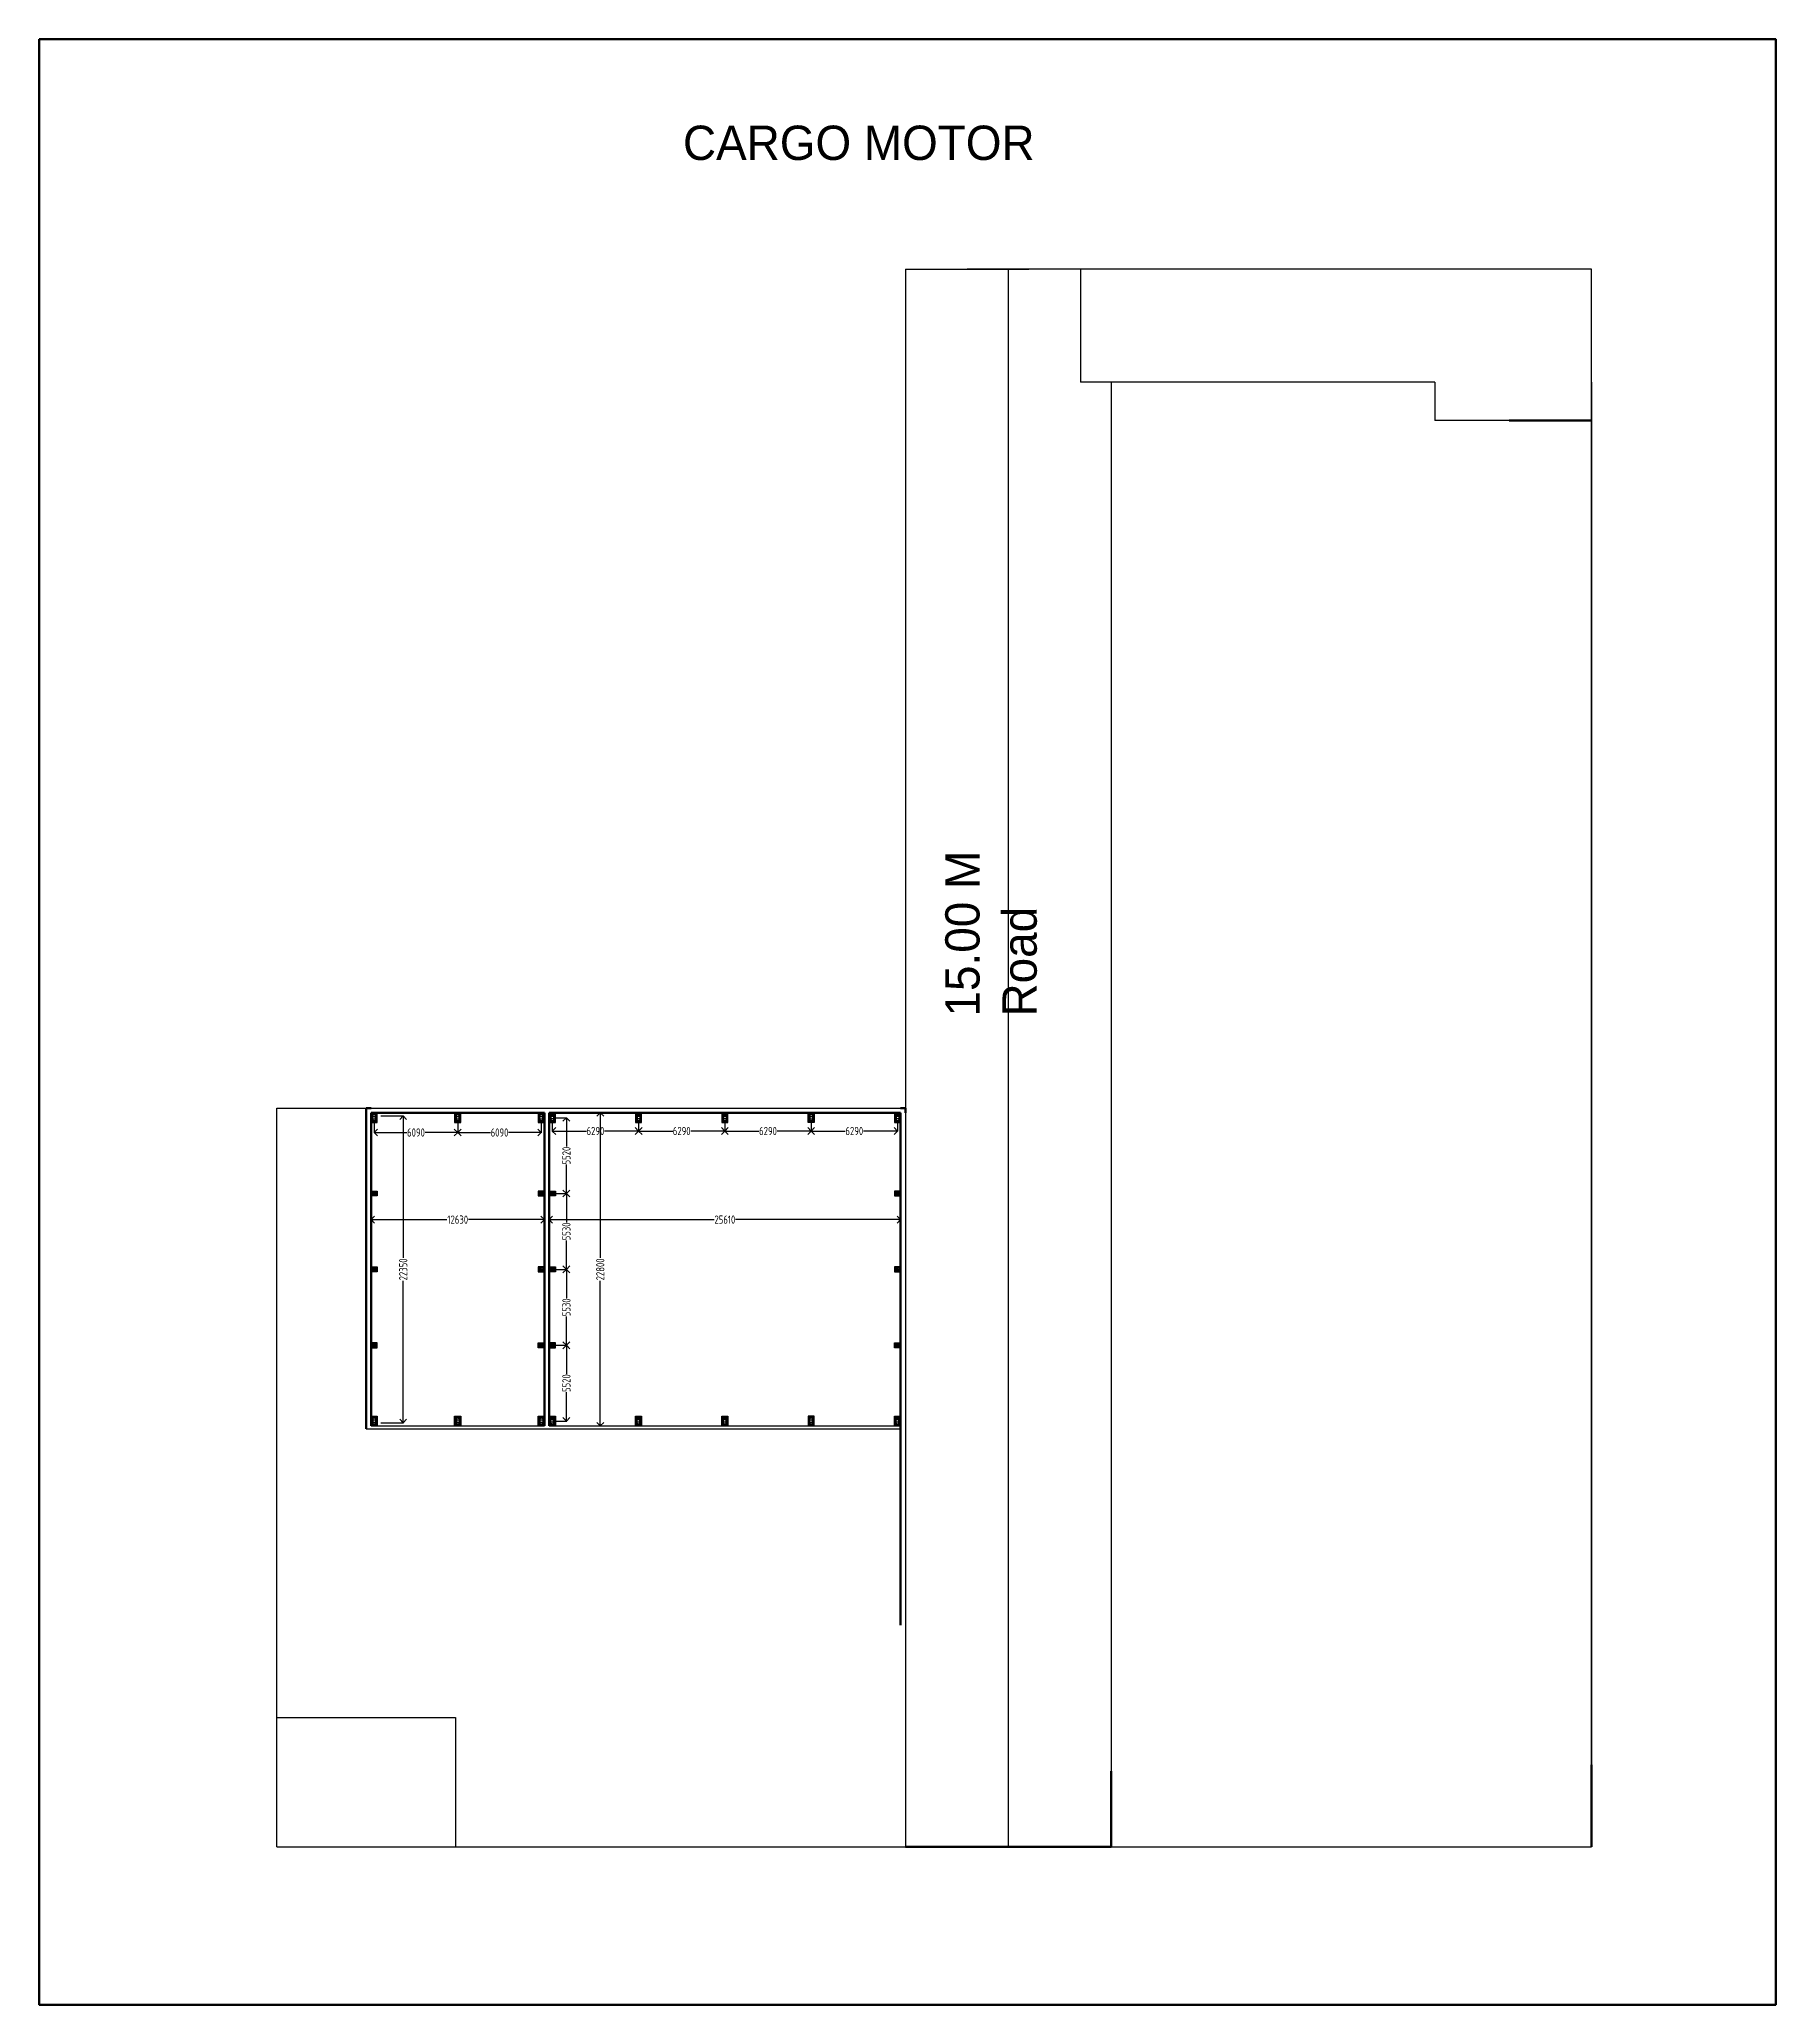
# Model space of a CAD drawing. Header units: millimetres. Extents: x 3470347 to 5996549, y -3470518 to 17149644.
# Drawn here: x 4292722 to 4419286, y 6758935 to 6902129 of the extents above; entities that cross this region are included whole.
import ezdxf

# ---------------------------------------------------------------- set-up
doc = ezdxf.new("R2010")
doc.units = ezdxf.units.MM
doc.header["$MEASUREMENT"] = 0
doc.header["$PDMODE"] = 35
doc.header["$PDSIZE"] = -5
for name, pattern in [('ACAD_ISO02W100', [15, 12, -3]), ('CENTER', [50.8, 31.75, -6.35, 6.35, -6.35]), ('CENTER2', [1.125, 0.75, -0.125, 0.125, -0.125]), ('CENTERX2', [4, 2.5, -0.5, 0.5, -0.5])]:
    doc.linetypes.add(name, pattern=pattern)
doc.layers.get('0').update_dxf_attribs({"linetype": 'CONTINUOUS', "lineweight": 25})
doc.layers.get('DEFPOINTS').update_dxf_attribs({"linetype": 'CONTINUOUS', "lineweight": 25})
for name, color, linetype in [('BOLT', 1, 'CONTINUOUS'), ('see level', 2, 'CONTINUOUS'), ('SnT-CENTER2', 8, 'CENTER')]:
    doc.layers.add(name, color=color, linetype=linetype)
for name, color, linetype, lineweight in [('GB', 2, 'CONTINUOUS', 20), ('L5', 10, 'CONTINUOUS', 40), ('PV_TEXT_ROMANS', 7, 'CONTINUOUS', 0), ('rDIMension', 1, 'CONTINUOUS', 18)]:
    doc.layers.add(name, color=color, linetype=linetype, lineweight=lineweight)
doc.styles.add('DIM', font='geniso.shx', dxfattribs={"width": 0.85})
doc.styles.add('J.P', font='ARIALN.TTF')
doc.styles.get("Standard").update_dxf_attribs({"font": ''})
doc.styles.get('Standard').set_extended_font_data('AR CENA')
doc.dimstyles.new('ST-100', dxfattribs={"dimscale": 100, "dimtxt": 7, "dimasz": 5, "dimexe": 0.18, "dimexo": 0.0625, "dimgap": 0.2, "dimtad": 0, "dimdec": 0, "dimzin": 0, "dimdsep": 46, "dimtxsty": 'DIM', "dimblk": 'OPEN90', "dimcen": 0.09, "dimclrd": 256, "dimclrt": 7, "dimadec": 0, "dimazin": 0, "dimtfac": 1, "dimtdec": 0, "dimtofl": 0, "dimtmove": 0, "dimatfit": 3, "dimldrblk": 'OPEN90', "dimfxl": 1, "dimtolj": 1, "dimtzin": 0, "dimlwd": -1, "dimarcsym": 0})

msp = doc.modelspace()

# ---------------------------------------------------------------- texts
at = {"linetype": 'ACAD_ISO02W100', "lineweight": 100, "insert": (4339637.58, 6895838.77), "char_height": 2500, "attachment_point": 1}
msp.add_mtext_dynamic_manual_height_columns('CARGO MOTOR', width=45414.3005, gutter_width=12.5, heights=[-2500], dxfattribs=at)
at = {"linetype": 'ACAD_ISO02W100', "lineweight": 100, "insert": (4358755.73, 6830931.28), "char_height": 2500, "attachment_point": 1, "rotation": 90}
msp.add_mtext_dynamic_manual_height_columns('15.00 M Road', width=19792.4563, gutter_width=12.5, heights=[-6666.67], dxfattribs=at)

# ---------------------------------------------------------------- blocks, each defined once
blk = doc.blocks.new('C111')
at = {"transparency": 33554559}
h = blk.add_hatch(color=1, dxfattribs=at)
h.dxf.hatch_style = 1
h.paths.add_polyline_path([(4330012, 6823585), (4330012, 6823785), (4330087, 6823785), (4330087, 6823784, -0.4142136), (4330077, 6823774), (4330018, 6823774), (4330018, 6823597), (4330077, 6823597, -0.4142136), (4330087, 6823587), (4330087, 6823585)])
h = blk.add_hatch(color=1, dxfattribs=at)
h.dxf.hatch_style = 1
h.paths.add_polyline_path([(4330462, 6823585), (4330462, 6823785), (4330387, 6823785), (4330387, 6823784, 0.4142136), (4330397, 6823774), (4330456, 6823774), (4330456, 6823597), (4330397, 6823597, 0.4142136), (4330387, 6823587), (4330387, 6823585)])
at = {"color": 8, "linetype": 'CENTERX2', "ltscale": 15}
for p, q in [((4329912, 6823835), (4330562, 6823835)), ((4330562, 6823535), (4329912, 6823535)), ((4329962, 6823485), (4329962, 6823885)), ((4330146, 6823485), (4330146, 6823885)), ((4330329, 6823485), (4330329, 6823885)), ((4330512, 6823885), (4330512, 6823485))]:
    blk.add_line(p, q, dxfattribs=at)
at = {"color": 6}
blk.add_lwpolyline([(4330587, 6823910), (4330587, 6823460), (4329887, 6823460), (4329887, 6823910)], close=True, dxfattribs=at)
at = {"color": 5}
blk.add_lwpolyline([(4330562, 6823885), (4330562, 6823485), (4329912, 6823485), (4329912, 6823885)], close=True, dxfattribs=at)
at = {"color": 4}
for points in [[(4329912, 6823795), (4330562, 6823795)], [(4329912, 6823785), (4330562, 6823785)], [(4329912, 6823585), (4330562, 6823585)], [(4329912, 6823575), (4330562, 6823575)]]:
    blk.add_lwpolyline(points, dxfattribs=at)
at = {"color": 1}
for points in [[(4330018, 6823774), (4330018, 6823597), (4330077, 6823597, -0.4142136), (4330087, 6823587), (4330087, 6823585), (4330012, 6823585), (4330012, 6823785), (4330087, 6823785), (4330087, 6823784, -0.4142136), (4330077, 6823774)], [(4330456, 6823774), (4330456, 6823597), (4330397, 6823597, 0.4142136), (4330387, 6823587), (4330387, 6823585), (4330462, 6823585), (4330462, 6823785), (4330387, 6823785), (4330387, 6823784, 0.4142136), (4330397, 6823774)]]:
    blk.add_lwpolyline(points, format="xyb", close=True, dxfattribs=at)
at = {"color": 4}
for points in [[(4330049, 6823870), (4330049, 6823795), (4330059, 6823795), (4330059, 6823870)], [(4330049, 6823500), (4330049, 6823575), (4330059, 6823575), (4330059, 6823500)], [(4330233, 6823870), (4330233, 6823795), (4330243, 6823795), (4330243, 6823870)], [(4330233, 6823500), (4330233, 6823575), (4330243, 6823575), (4330243, 6823500)], [(4330416, 6823870), (4330416, 6823795), (4330426, 6823795), (4330426, 6823870)], [(4330416, 6823500), (4330416, 6823575), (4330426, 6823575), (4330426, 6823500)]]:
    blk.add_lwpolyline(points, close=True, dxfattribs=at)
at = {"color": 2}
for centre in [(4329962, 6823835), (4329962, 6823535), (4330146, 6823835), (4330146, 6823535), (4330329, 6823835), (4330329, 6823535), (4330512, 6823835), (4330512, 6823535)]:
    blk.add_circle(centre, 12, dxfattribs=at)
blk = doc.blocks.new('_Open90')
at = {"color": 0, "linetype": 'ByBlock', "lineweight": -2}
for p, q in [((0, 0), (-1, 0)), ((-0.5, 0.5), (0, 0)), ((0, 0), (-0.5, -0.5))]:
    blk.add_line(p, q, dxfattribs=at)
blk = doc.blocks.new('*D456')
at = {"layer": 'BOLT', "color": 0, "lineweight": -2}
for p, q in [((4317613, 6823685), (4319264, 6823685)), ((4317613, 6801335), (4319264, 6801335))]:
    blk.add_line(p, q, dxfattribs=at)
at = {"layer": 'BOLT'}
for p, q in [((4319246, 6823185), (4319246, 6813346)), ((4319246, 6801835), (4319246, 6811674))]:
    blk.add_line(p, q, dxfattribs=at)
at = {"layer": 'DEFPOINTS', "color": 0}
for p in [(4317607, 6823685), (4317607, 6801335), (4319246, 6801335)]:
    blk.add_point(p, dxfattribs=at)
at = {"layer": 'BOLT', "xscale": 500, "yscale": 500, "zscale": 500}
for p, rotation in [((4319246, 6823685), 90), ((4319246, 6801335), 270)]:
    blk.add_blockref('_Open90', p, dxfattribs=dict(at, rotation=rotation))
at = {"layer": 'BOLT', "color": 7, "insert": (4319246, 6812510), "char_height": 600, "attachment_point": 5, "rotation": 90, "style": 'DIM'}
blk.add_mtext('\\A1;22350', dxfattribs=at)
blk = doc.blocks.new('*D457')
at = {"layer": 'BOLT', "color": 0, "lineweight": -2}
for p, q in [((4336402, 6823204), (4336402, 6822571)), ((4342692, 6823204), (4342692, 6822571))]:
    blk.add_line(p, q, dxfattribs=at)
at = {"layer": 'BOLT'}
for p, q in [((4336902, 6822589), (4338889, 6822589)), ((4342192, 6822589), (4340206, 6822589))]:
    blk.add_line(p, q, dxfattribs=at)
at = {"layer": 'DEFPOINTS', "color": 0}
for p in [(4336402, 6823210), (4342692, 6823210), (4342692, 6822589)]:
    blk.add_point(p, dxfattribs=at)
at = {"layer": 'BOLT', "xscale": 500, "yscale": 500, "zscale": 500, "rotation": 180}
blk.add_blockref('_Open90', (4336402, 6822589), dxfattribs=at)
at = {"layer": 'BOLT', "xscale": 500, "yscale": 500, "zscale": 500}
blk.add_blockref('_Open90', (4342692, 6822589), dxfattribs=at)
at = {"layer": 'BOLT', "color": 7, "insert": (4339547, 6822589), "char_height": 600, "attachment_point": 5, "style": 'DIM'}
blk.add_mtext('\\A1;6290', dxfattribs=at)
blk = doc.blocks.new('*D458')
at = {"layer": 'BOLT', "color": 0, "lineweight": -2}
for p, q in [((4330112, 6823204), (4330112, 6822571)), ((4336402, 6823204), (4336402, 6822571))]:
    blk.add_line(p, q, dxfattribs=at)
at = {"layer": 'BOLT'}
for p, q in [((4330612, 6822589), (4332599, 6822589)), ((4335902, 6822589), (4333916, 6822589))]:
    blk.add_line(p, q, dxfattribs=at)
at = {"layer": 'DEFPOINTS', "color": 0}
for p in [(4330112, 6823210), (4336402, 6823210), (4330112, 6822589)]:
    blk.add_point(p, dxfattribs=at)
at = {"layer": 'BOLT', "xscale": 500, "yscale": 500, "zscale": 500, "rotation": 180}
blk.add_blockref('_Open90', (4330112, 6822589), dxfattribs=at)
at = {"layer": 'BOLT', "xscale": 500, "yscale": 500, "zscale": 500}
blk.add_blockref('_Open90', (4336402, 6822589), dxfattribs=at)
at = {"layer": 'BOLT', "color": 7, "insert": (4333257, 6822589), "char_height": 600, "attachment_point": 5, "style": 'DIM'}
blk.add_mtext('\\A1;6290', dxfattribs=at)
blk = doc.blocks.new('*D459')
at = {"layer": 'BOLT', "color": 0, "lineweight": -2}
for p, q in [((4342692, 6823204), (4342692, 6822571)), ((4348982, 6823204), (4348982, 6822571))]:
    blk.add_line(p, q, dxfattribs=at)
at = {"layer": 'BOLT'}
for p, q in [((4343192, 6822589), (4345179, 6822589)), ((4348482, 6822589), (4346496, 6822589))]:
    blk.add_line(p, q, dxfattribs=at)
at = {"layer": 'DEFPOINTS', "color": 0}
for p in [(4342692, 6823210), (4348982, 6823210), (4348982, 6822589)]:
    blk.add_point(p, dxfattribs=at)
at = {"layer": 'BOLT', "xscale": 500, "yscale": 500, "zscale": 500, "rotation": 180}
blk.add_blockref('_Open90', (4342692, 6822589), dxfattribs=at)
at = {"layer": 'BOLT', "xscale": 500, "yscale": 500, "zscale": 500}
blk.add_blockref('_Open90', (4348982, 6822589), dxfattribs=at)
at = {"layer": 'BOLT', "color": 7, "insert": (4345837, 6822589), "char_height": 600, "attachment_point": 5, "style": 'DIM'}
blk.add_mtext('\\A1;6290', dxfattribs=at)
blk = doc.blocks.new('*D460')
at = {"layer": 'BOLT', "color": 0, "lineweight": -2}
for p, q in [((4348982, 6823204), (4348982, 6822571)), ((4355272, 6823204), (4355272, 6822571))]:
    blk.add_line(p, q, dxfattribs=at)
at = {"layer": 'BOLT'}
for p, q in [((4349482, 6822589), (4351469, 6822589)), ((4354772, 6822589), (4352786, 6822589))]:
    blk.add_line(p, q, dxfattribs=at)
at = {"layer": 'DEFPOINTS', "color": 0}
for p in [(4348982, 6823210), (4355272, 6823210), (4355272, 6822589)]:
    blk.add_point(p, dxfattribs=at)
at = {"layer": 'BOLT', "xscale": 500, "yscale": 500, "zscale": 500, "rotation": 180}
blk.add_blockref('_Open90', (4348982, 6822589), dxfattribs=at)
at = {"layer": 'BOLT', "xscale": 500, "yscale": 500, "zscale": 500}
blk.add_blockref('_Open90', (4355272, 6822589), dxfattribs=at)
at = {"layer": 'BOLT', "color": 7, "insert": (4352127, 6822589), "char_height": 600, "attachment_point": 5, "style": 'DIM'}
blk.add_mtext('\\A1;6290', dxfattribs=at)
blk = doc.blocks.new('*D461')
at = {"layer": 'BOLT', "color": 0, "lineweight": -2}
for p, q in [((4317132, 6823204), (4317132, 6822463)), ((4323222, 6823204), (4323222, 6822463))]:
    blk.add_line(p, q, dxfattribs=at)
at = {"layer": 'BOLT'}
for p, q in [((4317632, 6822481), (4319519, 6822481)), ((4322722, 6822481), (4320836, 6822481))]:
    blk.add_line(p, q, dxfattribs=at)
at = {"layer": 'DEFPOINTS', "color": 0}
for p in [(4317132, 6823210), (4323222, 6823210), (4323222, 6822481)]:
    blk.add_point(p, dxfattribs=at)
at = {"layer": 'BOLT', "xscale": 500, "yscale": 500, "zscale": 500, "rotation": 180}
blk.add_blockref('_Open90', (4317132, 6822481), dxfattribs=at)
at = {"layer": 'BOLT', "xscale": 500, "yscale": 500, "zscale": 500}
blk.add_blockref('_Open90', (4323222, 6822481), dxfattribs=at)
at = {"layer": 'BOLT', "color": 7, "insert": (4320177, 6822481), "char_height": 600, "attachment_point": 5, "style": 'DIM'}
blk.add_mtext('\\A1;6090', dxfattribs=at)
blk = doc.blocks.new('*D462')
at = {"layer": 'BOLT', "color": 0, "lineweight": -2}
for p, q in [((4323222, 6823204), (4323222, 6822463)), ((4329312, 6823204), (4329312, 6822463))]:
    blk.add_line(p, q, dxfattribs=at)
at = {"layer": 'BOLT'}
for p, q in [((4323722, 6822481), (4325609, 6822481)), ((4328812, 6822481), (4326926, 6822481))]:
    blk.add_line(p, q, dxfattribs=at)
at = {"layer": 'DEFPOINTS', "color": 0}
for p in [(4323222, 6823210), (4329312, 6823210), (4329312, 6822481)]:
    blk.add_point(p, dxfattribs=at)
at = {"layer": 'BOLT', "xscale": 500, "yscale": 500, "zscale": 500, "rotation": 180}
blk.add_blockref('_Open90', (4323222, 6822481), dxfattribs=at)
at = {"layer": 'BOLT', "xscale": 500, "yscale": 500, "zscale": 500}
blk.add_blockref('_Open90', (4329312, 6822481), dxfattribs=at)
at = {"layer": 'BOLT', "color": 7, "insert": (4326267, 6822481), "char_height": 600, "attachment_point": 5, "style": 'DIM'}
blk.add_mtext('\\A1;6090', dxfattribs=at)
blk = doc.blocks.new('c222')
at = {"transparency": 33554559}
h = blk.add_hatch(color=1, dxfattribs=at)
h.dxf.hatch_style = 1
h.paths.add_polyline_path([(4327330, 6813767), (4327330, 6813667), (4327330, 6813667, 0.4142136), (4327340, 6813677), (4327340, 6813714), (4327519, 6813714), (4327519, 6813677, 0.4142136), (4327529, 6813667), (4327530, 6813667), (4327530, 6813767), (4327529, 6813767, 0.4142136), (4327519, 6813757), (4327519, 6813720), (4327340, 6813720), (4327340, 6813757, 0.4142136), (4327330, 6813767)])
at = {"color": 8, "linetype": 'CENTERX2', "ltscale": 15}
for p, q in [((4327230, 6813817), (4327630, 6813817)), ((4327630, 6813617), (4327230, 6813617)), ((4327280, 6813567), (4327280, 6813867)), ((4327430, 6813567), (4327430, 6813867)), ((4327580, 6813867), (4327580, 6813567))]:
    blk.add_line(p, q, dxfattribs=at)
at = {"color": 6}
blk.add_lwpolyline([(4327655, 6813892), (4327655, 6813542), (4327205, 6813542), (4327205, 6813892)], close=True, dxfattribs=at)
at = {"color": 5}
blk.add_lwpolyline([(4327630, 6813867), (4327630, 6813567), (4327230, 6813567), (4327230, 6813867)], close=True, dxfattribs=at)
at = {"color": 4}
for points in [[(4327320, 6813712), (4327245, 6813712), (4327245, 6813722), (4327320, 6813722)], [(4327540, 6813712), (4327615, 6813712), (4327615, 6813722), (4327540, 6813722)]]:
    blk.add_lwpolyline(points, close=True, dxfattribs=at)
for points in [[(4327320, 6813867), (4327320, 6813567)], [(4327330, 6813867), (4327330, 6813567)], [(4327530, 6813867), (4327530, 6813567)], [(4327540, 6813867), (4327540, 6813567)]]:
    blk.add_lwpolyline(points, dxfattribs=at)
at = {"color": 1}
blk.add_lwpolyline([(4327340, 6813714), (4327519, 6813714), (4327519, 6813677, 0.4142136), (4327529, 6813667), (4327530, 6813667), (4327530, 6813767), (4327529, 6813767, 0.4142136), (4327519, 6813757), (4327519, 6813720), (4327340, 6813720), (4327340, 6813757, 0.4142136), (4327330, 6813767), (4327330, 6813767), (4327330, 6813667), (4327330, 6813667, 0.4142136), (4327340, 6813677)], format="xyb", close=True, dxfattribs=at)
at = {"color": 2}
for centre in [(4327280, 6813817), (4327280, 6813617), (4327430, 6813817), (4327430, 6813617), (4327580, 6813817), (4327580, 6813617)]:
    blk.add_circle(centre, 12, dxfattribs=at)
blk = doc.blocks.new('*D464')
at = {"layer": 'BOLT', "color": 0, "lineweight": -2}
for p, q in [((4330343, 6823560), (4331161, 6823560)), ((4330343, 6818040), (4331161, 6818040))]:
    blk.add_line(p, q, dxfattribs=at)
at = {"layer": 'BOLT'}
for p, q in [((4331143, 6823060), (4331143, 6821458)), ((4331143, 6818540), (4331143, 6820143))]:
    blk.add_line(p, q, dxfattribs=at)
at = {"layer": 'DEFPOINTS', "color": 0}
for p in [(4330337, 6823560), (4331143, 6823560), (4330337, 6818040)]:
    blk.add_point(p, dxfattribs=at)
at = {"layer": 'BOLT', "xscale": 500, "yscale": 500, "zscale": 500}
for p, rotation in [((4331143, 6823560), 90), ((4331143, 6818040), 270)]:
    blk.add_blockref('_Open90', p, dxfattribs=dict(at, rotation=rotation))
at = {"layer": 'BOLT', "color": 7, "insert": (4331143, 6820800), "char_height": 600, "attachment_point": 5, "rotation": 90, "style": 'DIM'}
blk.add_mtext('\\A1;5520', dxfattribs=at)
blk = doc.blocks.new('*D465')
at = {"layer": 'BOLT', "color": 0, "lineweight": -2}
for p, q in [((4330343, 6806980), (4331161, 6806980)), ((4330343, 6801460), (4331161, 6801460))]:
    blk.add_line(p, q, dxfattribs=at)
at = {"layer": 'BOLT'}
for p, q in [((4331143, 6806480), (4331143, 6804878)), ((4331143, 6801960), (4331143, 6803562))]:
    blk.add_line(p, q, dxfattribs=at)
at = {"layer": 'DEFPOINTS', "color": 0}
for p in [(4330337, 6806980), (4331143, 6806980), (4330337, 6801460)]:
    blk.add_point(p, dxfattribs=at)
at = {"layer": 'BOLT', "xscale": 500, "yscale": 500, "zscale": 500}
for p, rotation in [((4331143, 6806980), 90), ((4331143, 6801460), 270)]:
    blk.add_blockref('_Open90', p, dxfattribs=dict(at, rotation=rotation))
at = {"layer": 'BOLT', "color": 7, "insert": (4331143, 6804220), "char_height": 600, "attachment_point": 5, "rotation": 90, "style": 'DIM'}
blk.add_mtext('\\A1;5520', dxfattribs=at)
blk = doc.blocks.new('*D466')
at = {"layer": 'BOLT', "color": 0, "lineweight": -2}
for p, q in [((4330343, 6812510), (4331161, 6812510)), ((4330758, 6806980), (4331161, 6806980))]:
    blk.add_line(p, q, dxfattribs=at)
at = {"layer": 'BOLT'}
for p, q in [((4331143, 6812010), (4331143, 6810403)), ((4331143, 6807480), (4331143, 6809087))]:
    blk.add_line(p, q, dxfattribs=at)
at = {"layer": 'DEFPOINTS', "color": 0}
for p in [(4330337, 6812510), (4331143, 6812510), (4330752, 6806980)]:
    blk.add_point(p, dxfattribs=at)
at = {"layer": 'BOLT', "xscale": 500, "yscale": 500, "zscale": 500}
for p, rotation in [((4331143, 6812510), 90), ((4331143, 6806980), 270)]:
    blk.add_blockref('_Open90', p, dxfattribs=dict(at, rotation=rotation))
at = {"layer": 'BOLT', "color": 7, "insert": (4331143, 6809745), "char_height": 600, "attachment_point": 5, "rotation": 90, "style": 'DIM'}
blk.add_mtext('\\A1;5530', dxfattribs=at)
blk = doc.blocks.new('*D467')
at = {"layer": 'BOLT', "color": 0, "lineweight": -2}
for p, q in [((4330303, 6818040), (4331161, 6818040)), ((4330343, 6812510), (4331161, 6812510))]:
    blk.add_line(p, q, dxfattribs=at)
at = {"layer": 'BOLT'}
for p, q in [((4331143, 6817540), (4331143, 6815933)), ((4331143, 6813010), (4331143, 6814617))]:
    blk.add_line(p, q, dxfattribs=at)
at = {"layer": 'DEFPOINTS', "color": 0}
for p in [(4330297, 6818040), (4330337, 6812510), (4331143, 6812510)]:
    blk.add_point(p, dxfattribs=at)
at = {"layer": 'BOLT', "xscale": 500, "yscale": 500, "zscale": 500}
for p, rotation in [((4331143, 6818040), 90), ((4331143, 6812510), 270)]:
    blk.add_blockref('_Open90', p, dxfattribs=dict(at, rotation=rotation))
at = {"layer": 'BOLT', "color": 7, "insert": (4331143, 6815275), "char_height": 600, "attachment_point": 5, "rotation": 90, "style": 'DIM'}
blk.add_mtext('\\A1;5530', dxfattribs=at)
blk = doc.blocks.new('*D468')
at = {"layer": 'BOLT', "color": 0, "lineweight": -2}
for p, q in [((4333574, 6823910), (4333627, 6823910)), ((4333574, 6801110), (4333627, 6801110))]:
    blk.add_line(p, q, dxfattribs=at)
at = {"layer": 'BOLT'}
for p, q in [((4333609, 6823410), (4333609, 6813346)), ((4333609, 6801610), (4333609, 6811674))]:
    blk.add_line(p, q, dxfattribs=at)
at = {"layer": 'DEFPOINTS', "color": 0}
for p in [(4333568, 6823910), (4333609, 6823910), (4333568, 6801110)]:
    blk.add_point(p, dxfattribs=at)
at = {"layer": 'BOLT', "xscale": 500, "yscale": 500, "zscale": 500}
for p, rotation in [((4333609, 6823910), 90), ((4333609, 6801110), 270)]:
    blk.add_blockref('_Open90', p, dxfattribs=dict(at, rotation=rotation))
at = {"layer": 'BOLT', "color": 7, "insert": (4333609, 6812510), "char_height": 600, "attachment_point": 5, "rotation": 90, "style": 'DIM'}
blk.add_mtext('\\A1;22800', dxfattribs=at)
blk = doc.blocks.new('*D469')
at = {"layer": 'BOLT', "color": 0, "lineweight": -2}
for p, q in [((4329887, 6816142), (4329887, 6816154)), ((4355497, 6816142), (4355497, 6816154))]:
    blk.add_line(p, q, dxfattribs=at)
at = {"layer": 'BOLT'}
for p, q in [((4330387, 6816136), (4341907, 6816136)), ((4354997, 6816136), (4343477, 6816136))]:
    blk.add_line(p, q, dxfattribs=at)
at = {"layer": 'DEFPOINTS', "color": 0}
for p in [(4329887, 6816136), (4355497, 6816136), (4355497, 6816136)]:
    blk.add_point(p, dxfattribs=at)
at = {"layer": 'BOLT', "xscale": 500, "yscale": 500, "zscale": 500, "rotation": 180}
blk.add_blockref('_Open90', (4329887, 6816136), dxfattribs=at)
at = {"layer": 'BOLT', "xscale": 500, "yscale": 500, "zscale": 500}
blk.add_blockref('_Open90', (4355497, 6816136), dxfattribs=at)
at = {"layer": 'BOLT', "color": 7, "insert": (4342692, 6816136), "char_height": 600, "attachment_point": 5, "style": 'DIM'}
blk.add_mtext('\\A1;25610', dxfattribs=at)
blk = doc.blocks.new('*D470')
at = {"layer": 'BOLT', "color": 0, "lineweight": -2}
for p, q in [((4316907, 6816142), (4316907, 6816154)), ((4329537, 6816142), (4329537, 6816154))]:
    blk.add_line(p, q, dxfattribs=at)
at = {"layer": 'BOLT'}
for p, q in [((4317407, 6816136), (4322437, 6816136)), ((4329037, 6816136), (4324007, 6816136))]:
    blk.add_line(p, q, dxfattribs=at)
at = {"layer": 'DEFPOINTS', "color": 0}
for p in [(4316907, 6816136), (4316907, 6816136), (4329537, 6816136)]:
    blk.add_point(p, dxfattribs=at)
at = {"layer": 'BOLT', "xscale": 500, "yscale": 500, "zscale": 500, "rotation": 180}
blk.add_blockref('_Open90', (4316907, 6816136), dxfattribs=at)
at = {"layer": 'BOLT', "xscale": 500, "yscale": 500, "zscale": 500}
blk.add_blockref('_Open90', (4329537, 6816136), dxfattribs=at)
at = {"layer": 'BOLT', "color": 7, "insert": (4323222, 6816136), "char_height": 600, "attachment_point": 5, "style": 'DIM'}
blk.add_mtext('\\A1;12630', dxfattribs=at)
blk = doc.blocks.new('*D1197')
at = {"layer": 'DEFPOINTS', "color": 0}
for p in [(2471374, -2975937), (2471374, -2975937), (2471374, -2982772)]:
    blk.add_point(p, dxfattribs=at)
at = {"layer": 'rDIMension', "color": 0, "lineweight": -2}
for p, q in [((2471374, -2975937), (2471374, -2975937)), ((2471374, -2982772), (2471374, -2982772))]:
    blk.add_line(p, q, dxfattribs=at)
at = {"layer": 'rDIMension'}
for p, q in [((2471374, -2976137), (2471374, -2978697)), ((2471374, -2982572), (2471374, -2980012))]:
    blk.add_line(p, q, dxfattribs=at)
at = {"layer": 'rDIMension', "xscale": 200, "yscale": 200, "zscale": 200}
for p, rotation in [((2471374, -2975937), 90), ((2471374, -2982772), 270)]:
    blk.add_blockref('_Open90', p, dxfattribs=dict(at, rotation=rotation))
at = {"layer": 'rDIMension', "color": 7, "insert": (2471374, -2979354), "char_height": 600, "attachment_point": 5, "rotation": 90, "style": 'DIM'}
blk.add_mtext('\\A1;6835', dxfattribs=at)
blk = doc.blocks.new('*D1198')
at = {"layer": 'DEFPOINTS', "color": 0}
for p in [(2471374, -2969102), (2471752, -2969102), (2471374, -2975937)]:
    blk.add_point(p, dxfattribs=at)
at = {"layer": 'rDIMension', "color": 0, "lineweight": -2}
for p, q in [((2471752, -2969102), (2471374, -2969102)), ((2471374, -2975937), (2471374, -2975937))]:
    blk.add_line(p, q, dxfattribs=at)
at = {"layer": 'rDIMension'}
for p, q in [((2471374, -2969302), (2471374, -2971862)), ((2471374, -2975737), (2471374, -2973177))]:
    blk.add_line(p, q, dxfattribs=at)
at = {"layer": 'rDIMension', "xscale": 200, "yscale": 200, "zscale": 200}
for p, rotation in [((2471374, -2969102), 90), ((2471374, -2975937), 270)]:
    blk.add_blockref('_Open90', p, dxfattribs=dict(at, rotation=rotation))
at = {"layer": 'rDIMension', "color": 7, "insert": (2471374, -2972519), "char_height": 600, "attachment_point": 5, "rotation": 90, "style": 'DIM'}
blk.add_mtext('\\A1;6835', dxfattribs=at)
blk = doc.blocks.new('*D1199')
at = {"layer": 'DEFPOINTS', "color": 0}
for p in [(2471382, -2962277), (2471752, -2962277), (2471752, -2969102)]:
    blk.add_point(p, dxfattribs=at)
at = {"layer": 'rDIMension', "color": 0, "lineweight": -2}
for p, q in [((2471752, -2962277), (2471382, -2962277)), ((2471752, -2969102), (2471382, -2969102))]:
    blk.add_line(p, q, dxfattribs=at)
at = {"layer": 'rDIMension'}
for p, q in [((2471382, -2962477), (2471382, -2965032)), ((2471382, -2968902), (2471382, -2966347))]:
    blk.add_line(p, q, dxfattribs=at)
at = {"layer": 'rDIMension', "xscale": 200, "yscale": 200, "zscale": 200}
for p, rotation in [((2471382, -2962277), 90), ((2471382, -2969102), 270)]:
    blk.add_blockref('_Open90', p, dxfattribs=dict(at, rotation=rotation))
at = {"layer": 'rDIMension', "color": 7, "insert": (2471382, -2965689), "char_height": 600, "attachment_point": 5, "rotation": 90, "style": 'DIM'}
blk.add_mtext('\\A1;6825', dxfattribs=at)
blk = doc.blocks.new('*D1200')
at = {"layer": 'DEFPOINTS', "color": 0}
for p in [(2471382, -2955452), (2471752, -2955452), (2471752, -2962277)]:
    blk.add_point(p, dxfattribs=at)
at = {"layer": 'rDIMension', "color": 0, "lineweight": -2}
for p, q in [((2471752, -2955452), (2471382, -2955452)), ((2471752, -2962277), (2471382, -2962277))]:
    blk.add_line(p, q, dxfattribs=at)
at = {"layer": 'rDIMension'}
for p, q in [((2471382, -2955652), (2471382, -2958207)), ((2471382, -2962077), (2471382, -2959522))]:
    blk.add_line(p, q, dxfattribs=at)
at = {"layer": 'rDIMension', "xscale": 200, "yscale": 200, "zscale": 200}
for p, rotation in [((2471382, -2955452), 90), ((2471382, -2962277), 270)]:
    blk.add_blockref('_Open90', p, dxfattribs=dict(at, rotation=rotation))
at = {"layer": 'rDIMension', "color": 7, "insert": (2471382, -2958864), "char_height": 600, "attachment_point": 5, "rotation": 90, "style": 'DIM'}
blk.add_mtext('\\A1;6825', dxfattribs=at)
blk = doc.blocks.new('*D1201')
at = {"layer": 'DEFPOINTS', "color": 0}
for p in [(2471382, -2948617), (2471752, -2948617), (2471752, -2955452)]:
    blk.add_point(p, dxfattribs=at)
at = {"layer": 'rDIMension', "color": 0, "lineweight": -2}
for p, q in [((2471752, -2948617), (2471382, -2948617)), ((2471752, -2955452), (2471382, -2955452))]:
    blk.add_line(p, q, dxfattribs=at)
at = {"layer": 'rDIMension'}
for p, q in [((2471382, -2948817), (2471382, -2951377)), ((2471382, -2955252), (2471382, -2952692))]:
    blk.add_line(p, q, dxfattribs=at)
at = {"layer": 'rDIMension', "xscale": 200, "yscale": 200, "zscale": 200}
for p, rotation in [((2471382, -2948617), 90), ((2471382, -2955452), 270)]:
    blk.add_blockref('_Open90', p, dxfattribs=dict(at, rotation=rotation))
at = {"layer": 'rDIMension', "color": 7, "insert": (2471382, -2952034), "char_height": 600, "attachment_point": 5, "rotation": 90, "style": 'DIM'}
blk.add_mtext('\\A1;6835', dxfattribs=at)
blk = doc.blocks.new('*D1202')
at = {"layer": 'DEFPOINTS', "color": 0}
for p in [(2471382, -2941782), (2471752, -2941782), (2471752, -2948617)]:
    blk.add_point(p, dxfattribs=at)
at = {"layer": 'rDIMension', "color": 0, "lineweight": -2}
for p, q in [((2471752, -2941782), (2471382, -2941782)), ((2471752, -2948617), (2471382, -2948617))]:
    blk.add_line(p, q, dxfattribs=at)
at = {"layer": 'rDIMension'}
for p, q in [((2471382, -2941982), (2471382, -2944542)), ((2471382, -2948417), (2471382, -2945857))]:
    blk.add_line(p, q, dxfattribs=at)
at = {"layer": 'rDIMension', "xscale": 200, "yscale": 200, "zscale": 200}
for p, rotation in [((2471382, -2941782), 90), ((2471382, -2948617), 270)]:
    blk.add_blockref('_Open90', p, dxfattribs=dict(at, rotation=rotation))
at = {"layer": 'rDIMension', "color": 7, "insert": (2471382, -2945199), "char_height": 600, "attachment_point": 5, "rotation": 90, "style": 'DIM'}
blk.add_mtext('\\A1;6835', dxfattribs=at)
blk = doc.blocks.new('BP11')
at = {"layer": 'GB', "transparency": 33554483}
h = blk.add_hatch(color=3, dxfattribs=at)
h.dxf.hatch_style = 1
h.paths.add_polyline_path([(3812022, 7355150), (3812022, 7355148), (3812162, 7355148), (3812162, 7355150, 0.4142136), (3812152, 7355160), (3812096, 7355160), (3812096, 7355436), (3812152, 7355436, 0.4142136), (3812162, 7355446), (3812162, 7355448), (3812022, 7355448), (3812022, 7355446, 0.4142136), (3812032, 7355436), (3812089, 7355436), (3812089, 7355160), (3812032, 7355160, 0.4142136)])
h = blk.add_hatch(color=3, dxfattribs=at)
h.dxf.hatch_style = 1
h.paths.add_polyline_path([(3812522, 7355148), (3812522, 7355150, -0.4142136), (3812532, 7355160), (3812589, 7355160), (3812589, 7355436), (3812532, 7355436, -0.4142136), (3812522, 7355446), (3812522, 7355448), (3812662, 7355448), (3812662, 7355446, -0.4142136), (3812652, 7355436), (3812596, 7355436), (3812596, 7355160), (3812652, 7355160, -0.4142136), (3812662, 7355150), (3812662, 7355148)])
at = {"layer": 'GB', "color": 8, "linetype": 'CENTERX2', "ltscale": 20}
for p, q in [((3812767, 7355498), (3811917, 7355498)), ((3811917, 7355098), (3812767, 7355098)), ((3811967, 7355548), (3811967, 7355048)), ((3812157, 7355548), (3812157, 7355048)), ((3812342, 7355548), (3812342, 7355048)), ((3812527, 7355548), (3812527, 7355048)), ((3812717, 7355048), (3812717, 7355548))]:
    blk.add_line(p, q, dxfattribs=at)
at = {"layer": 'GB', "color": 4}
blk.add_lwpolyline([(3811892, 7355573), (3811892, 7355023), (3812792, 7355023), (3812792, 7355573)], close=True, dxfattribs=at)
at = {"layer": 'GB', "color": 5}
blk.add_lwpolyline([(3811917, 7355548), (3811917, 7355048), (3812767, 7355048), (3812767, 7355548)], close=True, dxfattribs=at)
at = {"layer": 'GB', "color": 3}
for points in [[(3812089, 7355160), (3812032, 7355160, 0.4142136), (3812022, 7355150), (3812022, 7355148), (3812162, 7355148), (3812162, 7355150, 0.4142136), (3812152, 7355160), (3812096, 7355160), (3812096, 7355436), (3812152, 7355436, 0.4142136), (3812162, 7355446), (3812162, 7355448), (3812022, 7355448), (3812022, 7355446, 0.4142136), (3812032, 7355436), (3812089, 7355436)], [(3812596, 7355160), (3812652, 7355160, -0.4142136), (3812662, 7355150), (3812662, 7355148), (3812522, 7355148), (3812522, 7355150, -0.4142136), (3812532, 7355160), (3812589, 7355160), (3812589, 7355436), (3812532, 7355436, -0.4142136), (3812522, 7355446), (3812522, 7355448), (3812662, 7355448), (3812662, 7355446, -0.4142136), (3812652, 7355436), (3812596, 7355436)]]:
    blk.add_lwpolyline(points, format="xyb", close=True, dxfattribs=at)
at = {"layer": 'GB'}
for centre in [(3811967, 7355498), (3811967, 7355098), (3812157, 7355498), (3812157, 7355098), (3812342, 7355498), (3812342, 7355098), (3812527, 7355498), (3812527, 7355098), (3812717, 7355498), (3812717, 7355098)]:
    blk.add_circle(centre, 12, dxfattribs=at)
blk = doc.blocks.new('BP22')
at = {"color": 4, "lineweight": 0}
for points in [[(2549481, -2957790), (2549421, -2957790), (2549421, -2957800), (2549481, -2957800)], [(2549481, -2957920), (2549421, -2957920), (2549421, -2957930), (2549481, -2957930)], [(2549481, -2958050), (2549421, -2958050), (2549421, -2958060), (2549481, -2958060)], [(2549482, -2957790), (2549482, -2957730), (2549492, -2957730), (2549492, -2957790)], [(2549482, -2958060), (2549482, -2958120), (2549492, -2958120), (2549492, -2958060)], [(2549686, -2957922), (2549686, -2957802), (2549696, -2957802), (2549696, -2957922)], [(2549686, -2957928), (2549686, -2958048), (2549696, -2958048), (2549696, -2957928)], [(2549900, -2957790), (2549900, -2957730), (2549890, -2957730), (2549890, -2957790)], [(2549900, -2958060), (2549900, -2958120), (2549890, -2958120), (2549890, -2958060)], [(2549901, -2957790), (2549961, -2957790), (2549961, -2957800), (2549901, -2957800)], [(2549901, -2957920), (2549961, -2957920), (2549961, -2957930), (2549901, -2957930)], [(2549901, -2958050), (2549961, -2958050), (2549961, -2958060), (2549901, -2958060)]]:
    blk.add_lwpolyline(points, close=True, dxfattribs=at)
at = {"color": 3, "lineweight": 0}
for points in [[(2549481, -2957790), (2549481, -2958060), (2549493, -2958060), (2549493, -2957790)], [(2549493, -2957922), (2549889, -2957922), (2549889, -2957928), (2549493, -2957928)], [(2549901, -2957790), (2549901, -2958060), (2549889, -2958060), (2549889, -2957790)]]:
    blk.add_lwpolyline(points, close=True, dxfattribs=at)
at = {"color": 2, "lineweight": 0}
for centre in [(2549401, -2957745), (2549401, -2957865), (2549401, -2957985), (2549401, -2958105), (2549546, -2957865), (2549546, -2957985), (2549836, -2957865), (2549836, -2957985), (2549981, -2957745), (2549981, -2957865), (2549981, -2957985), (2549981, -2958105)]:
    blk.add_circle(centre, 15, dxfattribs=at)
at = {"layer": 'see level', "color": 8, "linetype": 'CENTER2', "lineweight": 0, "ltscale": 0.1}
for p, q in [((2550041, -2957745), (2549341, -2957745)), ((2549341, -2957865), (2550041, -2957865)), ((2549341, -2957985), (2550041, -2957985)), ((2549341, -2958105), (2550041, -2958105)), ((2549401, -2957685), (2549401, -2958165)), ((2549546, -2957685), (2549546, -2958165)), ((2549691, -2957685), (2549691, -2958165)), ((2549836, -2957685), (2549836, -2958165)), ((2549981, -2958165), (2549981, -2957685))]:
    blk.add_line(p, q, dxfattribs=at)
at = {"layer": 'see level', "color": 1, "linetype": 'ByBlock', "lineweight": 0}
blk.add_lwpolyline([(2549341, -2957685), (2549341, -2958165), (2550041, -2958165), (2550041, -2957685)], close=True, dxfattribs=at)
blk = doc.blocks.new('*D1203')
at = {"layer": 'DEFPOINTS', "color": 0}
for p in [(2470015, -2941782), (2470599, -2941782), (2470015, -2982772)]:
    blk.add_point(p, dxfattribs=at)
at = {"layer": 'rDIMension', "color": 0, "lineweight": -2}
for p, q in [((2470599, -2941782), (2470015, -2941782)), ((2470015, -2982772), (2470015, -2982772))]:
    blk.add_line(p, q, dxfattribs=at)
at = {"layer": 'rDIMension'}
for p, q in [((2470015, -2941982), (2470015, -2959475)), ((2470015, -2982572), (2470015, -2965078))]:
    blk.add_line(p, q, dxfattribs=at)
at = {"layer": 'rDIMension', "xscale": 200, "yscale": 200, "zscale": 200}
for p, rotation in [((2470015, -2941782), 90), ((2470015, -2982772), 270)]:
    blk.add_blockref('_Open90', p, dxfattribs=dict(at, rotation=rotation))
at = {"layer": 'rDIMension', "color": 7, "insert": (2470015, -2962277), "char_height": 600, "attachment_point": 5, "rotation": 90, "style": 'DIM'}
blk.add_mtext('\\A1;40990 COLUMN C/C', dxfattribs=at)
blk = doc.blocks.new('*D1204')
at = {"layer": 'DEFPOINTS', "color": 0}
for p in [(2468690, -2941277), (2480945, -2941277), (2480945, -2983277)]:
    blk.add_point(p, dxfattribs=at)
at = {"layer": 'rDIMension', "color": 0, "lineweight": -2}
for p, q in [((2480945, -2941277), (2468690, -2941277)), ((2480945, -2983277), (2468690, -2983277))]:
    blk.add_line(p, q, dxfattribs=at)
at = {"layer": 'rDIMension'}
for p, q in [((2468690, -2941477), (2468690, -2959758)), ((2468690, -2983077), (2468690, -2964796))]:
    blk.add_line(p, q, dxfattribs=at)
at = {"layer": 'rDIMension', "xscale": 200, "yscale": 200, "zscale": 200}
for p, rotation in [((2468690, -2941277), 90), ((2468690, -2983277), 270)]:
    blk.add_blockref('_Open90', p, dxfattribs=dict(at, rotation=rotation))
at = {"layer": 'rDIMension', "color": 7, "insert": (2468690, -2962277), "char_height": 600, "attachment_point": 5, "rotation": 90, "style": 'DIM'}
blk.add_mtext('\\A1;42000 WALL O/O', dxfattribs=at)
blk = doc.blocks.new('*D1205')
at = {"layer": 'DEFPOINTS', "color": 0}
for p in [(2481550, -2986145), (2487350, -2986145), (2487350, -2986145)]:
    blk.add_point(p, dxfattribs=at)
at = {"layer": 'rDIMension', "color": 0, "lineweight": -2}
for p, q in [((2481550, -2986145), (2481550, -2986145)), ((2487350, -2986145), (2487350, -2986145))]:
    blk.add_line(p, q, dxfattribs=at)
at = {"layer": 'rDIMension'}
for p, q in [((2481750, -2986145), (2483792, -2986145)), ((2487150, -2986145), (2485108, -2986145))]:
    blk.add_line(p, q, dxfattribs=at)
at = {"layer": 'rDIMension', "xscale": 200, "yscale": 200, "zscale": 200, "rotation": 180}
blk.add_blockref('_Open90', (2481550, -2986145), dxfattribs=at)
at = {"layer": 'rDIMension', "xscale": 200, "yscale": 200, "zscale": 200}
blk.add_blockref('_Open90', (2487350, -2986145), dxfattribs=at)
at = {"layer": 'rDIMension', "color": 7, "insert": (2484450, -2986145), "char_height": 600, "attachment_point": 5, "style": 'DIM'}
blk.add_mtext('\\A1;5800', dxfattribs=at)
blk = doc.blocks.new('*D1206')
at = {"layer": 'DEFPOINTS', "color": 0}
for p in [(2487350, -2986145), (2493145, -2986145), (2493145, -2986145)]:
    blk.add_point(p, dxfattribs=at)
at = {"layer": 'rDIMension', "color": 0, "lineweight": -2}
for p, q in [((2487350, -2986145), (2487350, -2986145)), ((2493145, -2986145), (2493145, -2986145))]:
    blk.add_line(p, q, dxfattribs=at)
at = {"layer": 'rDIMension'}
for p, q in [((2487550, -2986145), (2489589, -2986145)), ((2492945, -2986145), (2490906, -2986145))]:
    blk.add_line(p, q, dxfattribs=at)
at = {"layer": 'rDIMension', "xscale": 200, "yscale": 200, "zscale": 200, "rotation": 180}
blk.add_blockref('_Open90', (2487350, -2986145), dxfattribs=at)
at = {"layer": 'rDIMension', "xscale": 200, "yscale": 200, "zscale": 200}
blk.add_blockref('_Open90', (2493145, -2986145), dxfattribs=at)
at = {"layer": 'rDIMension', "color": 7, "insert": (2490248, -2986145), "char_height": 600, "attachment_point": 5, "style": 'DIM'}
blk.add_mtext('\\A1;5795', dxfattribs=at)
blk = doc.blocks.new('*D1207')
at = {"layer": 'DEFPOINTS', "color": 0}
for p in [(2493145, -2986145), (2498945, -2986145), (2498945, -2986145)]:
    blk.add_point(p, dxfattribs=at)
at = {"layer": 'rDIMension', "color": 0, "lineweight": -2}
for p, q in [((2493145, -2986145), (2493145, -2986145)), ((2498945, -2986145), (2498945, -2986145))]:
    blk.add_line(p, q, dxfattribs=at)
at = {"layer": 'rDIMension'}
for p, q in [((2493345, -2986145), (2495387, -2986145)), ((2498745, -2986145), (2496703, -2986145))]:
    blk.add_line(p, q, dxfattribs=at)
at = {"layer": 'rDIMension', "xscale": 200, "yscale": 200, "zscale": 200, "rotation": 180}
blk.add_blockref('_Open90', (2493145, -2986145), dxfattribs=at)
at = {"layer": 'rDIMension', "xscale": 200, "yscale": 200, "zscale": 200}
blk.add_blockref('_Open90', (2498945, -2986145), dxfattribs=at)
at = {"layer": 'rDIMension', "color": 7, "insert": (2496045, -2986145), "char_height": 600, "attachment_point": 5, "style": 'DIM'}
blk.add_mtext('\\A1;5800', dxfattribs=at)
blk = doc.blocks.new('*D1208')
at = {"layer": 'DEFPOINTS', "color": 0}
for p in [(2498945, -2986145), (2504745, -2986145), (2504745, -2986145)]:
    blk.add_point(p, dxfattribs=at)
at = {"layer": 'rDIMension', "color": 0, "lineweight": -2}
for p, q in [((2498945, -2986145), (2498945, -2986145)), ((2504745, -2986145), (2504745, -2986145))]:
    blk.add_line(p, q, dxfattribs=at)
at = {"layer": 'rDIMension'}
for p, q in [((2499145, -2986145), (2501187, -2986145)), ((2504545, -2986145), (2502503, -2986145))]:
    blk.add_line(p, q, dxfattribs=at)
at = {"layer": 'rDIMension', "xscale": 200, "yscale": 200, "zscale": 200, "rotation": 180}
blk.add_blockref('_Open90', (2498945, -2986145), dxfattribs=at)
at = {"layer": 'rDIMension', "xscale": 200, "yscale": 200, "zscale": 200}
blk.add_blockref('_Open90', (2504745, -2986145), dxfattribs=at)
at = {"layer": 'rDIMension', "color": 7, "insert": (2501845, -2986145), "char_height": 600, "attachment_point": 5, "style": 'DIM'}
blk.add_mtext('\\A1;5800', dxfattribs=at)
blk = doc.blocks.new('*D1209')
at = {"layer": 'DEFPOINTS', "color": 0}
for p in [(2504745, -2986145), (2510540, -2986145), (2510540, -2986145)]:
    blk.add_point(p, dxfattribs=at)
at = {"layer": 'rDIMension', "color": 0, "lineweight": -2}
for p, q in [((2504745, -2986145), (2504745, -2986145)), ((2510540, -2986145), (2510540, -2986145))]:
    blk.add_line(p, q, dxfattribs=at)
at = {"layer": 'rDIMension'}
for p, q in [((2504945, -2986145), (2506984, -2986145)), ((2510340, -2986145), (2508301, -2986145))]:
    blk.add_line(p, q, dxfattribs=at)
at = {"layer": 'rDIMension', "xscale": 200, "yscale": 200, "zscale": 200, "rotation": 180}
blk.add_blockref('_Open90', (2504745, -2986145), dxfattribs=at)
at = {"layer": 'rDIMension', "xscale": 200, "yscale": 200, "zscale": 200}
blk.add_blockref('_Open90', (2510540, -2986145), dxfattribs=at)
at = {"layer": 'rDIMension', "color": 7, "insert": (2507643, -2986145), "char_height": 600, "attachment_point": 5, "style": 'DIM'}
blk.add_mtext('\\A1;5795', dxfattribs=at)
blk = doc.blocks.new('*D1210')
at = {"layer": 'DEFPOINTS', "color": 0}
for p in [(2510540, -2986145), (2516340, -2986145), (2516340, -2986145)]:
    blk.add_point(p, dxfattribs=at)
at = {"layer": 'rDIMension', "color": 0, "lineweight": -2}
for p, q in [((2510540, -2986145), (2510540, -2986145)), ((2516340, -2986145), (2516340, -2986145))]:
    blk.add_line(p, q, dxfattribs=at)
at = {"layer": 'rDIMension'}
for p, q in [((2510740, -2986145), (2512782, -2986145)), ((2516140, -2986145), (2514098, -2986145))]:
    blk.add_line(p, q, dxfattribs=at)
at = {"layer": 'rDIMension', "xscale": 200, "yscale": 200, "zscale": 200, "rotation": 180}
blk.add_blockref('_Open90', (2510540, -2986145), dxfattribs=at)
at = {"layer": 'rDIMension', "xscale": 200, "yscale": 200, "zscale": 200}
blk.add_blockref('_Open90', (2516340, -2986145), dxfattribs=at)
at = {"layer": 'rDIMension', "color": 7, "insert": (2513440, -2986145), "char_height": 600, "attachment_point": 5, "style": 'DIM'}
blk.add_mtext('\\A1;5800', dxfattribs=at)
blk = doc.blocks.new('*D1211')
at = {"layer": 'DEFPOINTS', "color": 0}
for p in [(2481550, -2987276), (2516340, -2987276), (2516340, -2987276)]:
    blk.add_point(p, dxfattribs=at)
at = {"layer": 'rDIMension', "color": 0, "lineweight": -2}
for p, q in [((2481550, -2987276), (2481550, -2987276)), ((2516340, -2987276), (2516340, -2987276))]:
    blk.add_line(p, q, dxfattribs=at)
at = {"layer": 'rDIMension'}
for p, q in [((2481750, -2987276), (2496145, -2987276)), ((2516140, -2987276), (2501745, -2987276))]:
    blk.add_line(p, q, dxfattribs=at)
at = {"layer": 'rDIMension', "xscale": 200, "yscale": 200, "zscale": 200, "rotation": 180}
blk.add_blockref('_Open90', (2481550, -2987276), dxfattribs=at)
at = {"layer": 'rDIMension', "xscale": 200, "yscale": 200, "zscale": 200}
blk.add_blockref('_Open90', (2516340, -2987276), dxfattribs=at)
at = {"layer": 'rDIMension', "color": 7, "insert": (2498945, -2987276), "char_height": 600, "attachment_point": 5, "style": 'DIM'}
blk.add_mtext('\\A1;34790 COLUMN C/C', dxfattribs=at)
blk = doc.blocks.new('*D1212')
at = {"layer": 'DEFPOINTS', "color": 0}
for p in [(2480945, -2983277), (2516945, -2983277), (2516945, -2988557)]:
    blk.add_point(p, dxfattribs=at)
at = {"layer": 'rDIMension', "color": 0, "lineweight": -2}
for p, q in [((2480945, -2983277), (2480945, -2988557)), ((2516945, -2983277), (2516945, -2988557))]:
    blk.add_line(p, q, dxfattribs=at)
at = {"layer": 'rDIMension'}
for p, q in [((2481145, -2988557), (2496452, -2988557)), ((2516745, -2988557), (2501439, -2988557))]:
    blk.add_line(p, q, dxfattribs=at)
at = {"layer": 'rDIMension', "xscale": 200, "yscale": 200, "zscale": 200, "rotation": 180}
blk.add_blockref('_Open90', (2480945, -2988557), dxfattribs=at)
at = {"layer": 'rDIMension', "xscale": 200, "yscale": 200, "zscale": 200}
blk.add_blockref('_Open90', (2516945, -2988557), dxfattribs=at)
at = {"layer": 'rDIMension', "color": 7, "insert": (2498945, -2988557), "char_height": 600, "attachment_point": 5, "style": 'DIM'}
blk.add_mtext('\\A1;36000 WALL O/O', dxfattribs=at)
blk = doc.blocks.new('BP33')
at = {"color": 3, "lineweight": 0}
for points in [[(2537412, -2957452), (2537412, -2957602), (2537418, -2957602), (2537418, -2957452)], [(2537418, -2957525), (2537718, -2957525), (2537718, -2957530), (2537418, -2957530)], [(2537724, -2957452), (2537724, -2957602), (2537718, -2957602), (2537718, -2957452)]]:
    blk.add_lwpolyline(points, close=True, dxfattribs=at)
at = {"color": 4, "lineweight": 0}
for points in [[(2537564, -2957525), (2537564, -2957465), (2537572, -2957465), (2537572, -2957525)], [(2537564, -2957530), (2537564, -2957590), (2537572, -2957590), (2537572, -2957530)]]:
    blk.add_lwpolyline(points, close=True, dxfattribs=at)
at = {"color": 2, "lineweight": 0}
for centre in [(2537493, -2957487), (2537493, -2957567), (2537643, -2957487), (2537643, -2957567)]:
    blk.add_circle(centre, 10, dxfattribs=at)
at = {"layer": 'see level', "color": 8, "linetype": 'CENTER2', "lineweight": 0, "ltscale": 0.1}
for p, q in [((2537743, -2957487), (2537393, -2957487)), ((2537393, -2957567), (2537743, -2957567)), ((2537493, -2957427), (2537493, -2957627)), ((2537643, -2957427), (2537643, -2957627))]:
    blk.add_line(p, q, dxfattribs=at)
at = {"layer": 'see level', "color": 1, "linetype": 'ByBlock', "lineweight": 0}
blk.add_lwpolyline([(2537393, -2957427), (2537393, -2957627), (2537743, -2957627), (2537743, -2957427)], close=True, dxfattribs=at)
blk = doc.blocks.new('*D1213')
at = {"layer": 'DEFPOINTS', "color": 0}
for p in [(2472027, -2975937), (2472102, -2975937), (2472373, -2978162)]:
    blk.add_point(p, dxfattribs=at)
at = {"layer": 'rDIMension', "color": 0, "lineweight": -2}
for p, q in [((2472027, -2975937), (2472102, -2975937)), ((2472373, -2978162), (2472102, -2978162))]:
    blk.add_line(p, q, dxfattribs=at)
at = {"layer": 'rDIMension'}
for p, q in [((2472102, -2976137), (2472102, -2976392)), ((2472102, -2977962), (2472102, -2977707))]:
    blk.add_line(p, q, dxfattribs=at)
at = {"layer": 'rDIMension', "xscale": 200, "yscale": 200, "zscale": 200}
for p, rotation in [((2472102, -2975937), 90), ((2472102, -2978162), 270)]:
    blk.add_blockref('_Open90', p, dxfattribs=dict(at, rotation=rotation))
at = {"layer": 'rDIMension', "color": 7, "insert": (2472102, -2977049), "char_height": 600, "attachment_point": 5, "rotation": 90, "style": 'DIM'}
blk.add_mtext('\\A1;2225', dxfattribs=at)
blk = doc.blocks.new('*D1214')
at = {"layer": 'DEFPOINTS', "color": 0}
for p in [(2472284, -2946392), (2472297, -2946392), (2472297, -2948617)]:
    blk.add_point(p, dxfattribs=at)
at = {"layer": 'rDIMension', "color": 0, "lineweight": -2}
for p, q in [((2472284, -2946392), (2472297, -2946392)), ((2472297, -2948617), (2472297, -2948617))]:
    blk.add_line(p, q, dxfattribs=at)
at = {"layer": 'rDIMension'}
for p, q in [((2472297, -2946592), (2472297, -2946847)), ((2472297, -2948417), (2472297, -2948162))]:
    blk.add_line(p, q, dxfattribs=at)
at = {"layer": 'rDIMension', "xscale": 200, "yscale": 200, "zscale": 200}
for p, rotation in [((2472297, -2946392), 90), ((2472297, -2948617), 270)]:
    blk.add_blockref('_Open90', p, dxfattribs=dict(at, rotation=rotation))
at = {"layer": 'rDIMension', "color": 7, "insert": (2472297, -2947504), "char_height": 600, "attachment_point": 5, "rotation": 90, "style": 'DIM'}
blk.add_mtext('\\A1;2225', dxfattribs=at)
blk = doc.blocks.new('*D1215')
at = {"layer": 'DEFPOINTS', "color": 0}
for p in [(2472003, -2967822), (2472121, -2967822), (2472151, -2969102)]:
    blk.add_point(p, dxfattribs=at)
at = {"layer": 'rDIMension'}
for p, q in [((2472003, -2967622), (2472003, -2967422)), ((2472003, -2969302), (2472003, -2969502))]:
    blk.add_line(p, q, dxfattribs=at)
at = {"layer": 'rDIMension', "color": 0, "lineweight": -2}
for p, q in [((2472121, -2967822), (2472003, -2967822)), ((2472151, -2969102), (2472003, -2969102))]:
    blk.add_line(p, q, dxfattribs=at)
at = {"layer": 'rDIMension', "xscale": 200, "yscale": 200, "zscale": 200}
for p, rotation in [((2472003, -2967822), 270), ((2472003, -2969102), 90)]:
    blk.add_blockref('_Open90', p, dxfattribs=dict(at, rotation=rotation))
at = {"layer": 'rDIMension', "color": 7, "insert": (2472003, -2968462), "char_height": 600, "attachment_point": 5, "rotation": 90, "style": 'DIM'}
blk.add_mtext('\\A1;1280', dxfattribs=at)
blk = doc.blocks.new('*D1216')
at = {"layer": 'DEFPOINTS', "color": 0}
for p in [(2472003, -2973052), (2472102, -2973052), (2472064, -2975937)]:
    blk.add_point(p, dxfattribs=at)
at = {"layer": 'rDIMension', "color": 0, "lineweight": -2}
for p, q in [((2472003, -2973052), (2472102, -2973052)), ((2472064, -2975937), (2472102, -2975937))]:
    blk.add_line(p, q, dxfattribs=at)
at = {"layer": 'rDIMension'}
for p, q in [((2472102, -2973252), (2472102, -2973837)), ((2472102, -2975737), (2472102, -2975152))]:
    blk.add_line(p, q, dxfattribs=at)
at = {"layer": 'rDIMension', "xscale": 200, "yscale": 200, "zscale": 200}
for p, rotation in [((2472102, -2973052), 90), ((2472102, -2975937), 270)]:
    blk.add_blockref('_Open90', p, dxfattribs=dict(at, rotation=rotation))
at = {"layer": 'rDIMension', "color": 7, "insert": (2472102, -2974494), "char_height": 600, "attachment_point": 5, "rotation": 90, "style": 'DIM'}
blk.add_mtext('\\A1;2885', dxfattribs=at)
blk = doc.blocks.new('*D1217')
at = {"layer": 'DEFPOINTS', "color": 0}
for p in [(2475060, -2985913), (2481550, -2985913), (2481550, -2986145)]:
    blk.add_point(p, dxfattribs=at)
at = {"layer": 'rDIMension', "color": 0, "lineweight": -2}
for p, q in [((2475060, -2985913), (2475060, -2986145)), ((2481550, -2985913), (2481550, -2986145))]:
    blk.add_line(p, q, dxfattribs=at)
at = {"layer": 'rDIMension'}
for p, q in [((2475260, -2986145), (2477621, -2986145)), ((2481350, -2986145), (2478989, -2986145))]:
    blk.add_line(p, q, dxfattribs=at)
at = {"layer": 'rDIMension', "xscale": 200, "yscale": 200, "zscale": 200, "rotation": 180}
blk.add_blockref('_Open90', (2475060, -2986145), dxfattribs=at)
at = {"layer": 'rDIMension', "xscale": 200, "yscale": 200, "zscale": 200}
blk.add_blockref('_Open90', (2481550, -2986145), dxfattribs=at)
at = {"layer": 'rDIMension', "color": 7, "insert": (2478305, -2986145), "char_height": 600, "attachment_point": 5, "style": 'DIM'}
blk.add_mtext('\\A1;6490', dxfattribs=at)
blk = doc.blocks.new('*D1218')
at = {"layer": 'DEFPOINTS', "color": 0}
for p in [(2477535, -2984690), (2481550, -2984690), (2481550, -2985363)]:
    blk.add_point(p, dxfattribs=at)
at = {"layer": 'rDIMension', "color": 0, "lineweight": -2}
for p, q in [((2477535, -2984690), (2477535, -2985363)), ((2481550, -2984690), (2481550, -2985363))]:
    blk.add_line(p, q, dxfattribs=at)
at = {"layer": 'rDIMension'}
for p, q in [((2477735, -2985363), (2478911, -2985363)), ((2481350, -2985363), (2480175, -2985363))]:
    blk.add_line(p, q, dxfattribs=at)
at = {"layer": 'rDIMension', "xscale": 200, "yscale": 200, "zscale": 200, "rotation": 180}
blk.add_blockref('_Open90', (2477535, -2985363), dxfattribs=at)
at = {"layer": 'rDIMension', "xscale": 200, "yscale": 200, "zscale": 200}
blk.add_blockref('_Open90', (2481550, -2985363), dxfattribs=at)
at = {"layer": 'rDIMension', "color": 7, "insert": (2479543, -2985363), "char_height": 600, "attachment_point": 5, "style": 'DIM'}
blk.add_mtext('\\A1;4015', dxfattribs=at)
blk = doc.blocks.new('GB')
at = {"color": 8}
for points in [[(2480945, -2983276.8), (2516945, -2983276.8), (2516945, -2941276.8), (2480945, -2941276.8)], [(2480945, -2983276.8), (2516945, -2983276.8), (2516945, -2941276.8), (2480945, -2941276.8)], [(2481175, -2983046.8), (2516715, -2983046.8), (2516715, -2941506.8), (2481175, -2941506.8)], [(2474945, -2946276.8), (2481175, -2946276.8), (2481175, -2978276.8), (2474945, -2978276.8)], [(2475175, -2946506.8), (2480945, -2946506.8), (2480945, -2978046.8), (2475175, -2978046.8)]]:
    blk.add_lwpolyline(points, close=True, dxfattribs=at)
at = {"color": 6}
for points in [[(2481435, -2941276.8), (2481665, -2941276.8), (2481665, -2941506.8), (2481435, -2941506.8)], [(2487235, -2941276.8), (2487465, -2941276.8), (2487465, -2941506.8), (2487235, -2941506.8)], [(2493030, -2941276.8), (2493260, -2941276.8), (2493260, -2941506.8), (2493030, -2941506.8)], [(2498830, -2941276.8), (2499060, -2941276.8), (2499060, -2941506.8), (2498830, -2941506.8)], [(2504630, -2941276.8), (2504860, -2941276.8), (2504860, -2941506.8), (2504630, -2941506.8)], [(2510425, -2941276.8), (2510655, -2941276.8), (2510655, -2941506.8), (2510425, -2941506.8)], [(2516455, -2941276.8), (2516225, -2941276.8), (2516225, -2941506.8), (2516455, -2941506.8)], [(2480945, -2948731.8), (2481175, -2948731.8), (2481175, -2948501.8), (2480945, -2948501.8)], [(2516945, -2948731.8), (2516715, -2948731.8), (2516715, -2948501.8), (2516945, -2948501.8)], [(2516945, -2948731.8), (2516715, -2948731.8), (2516715, -2948501.8), (2516945, -2948501.8)], [(2480945, -2955566.8), (2481175, -2955566.8), (2481175, -2955336.8), (2480945, -2955336.8)], [(2516945, -2955566.8), (2516715, -2955566.8), (2516715, -2955336.8), (2516945, -2955336.8)], [(2516945, -2955566.8), (2516715, -2955566.8), (2516715, -2955336.8), (2516945, -2955336.8)], [(2480945, -2962391.8), (2481175, -2962391.8), (2481175, -2962161.8), (2480945, -2962161.8)], [(2516945, -2962391.8), (2516715, -2962391.8), (2516715, -2962161.8), (2516945, -2962161.8)], [(2516945, -2962391.8), (2516715, -2962391.8), (2516715, -2962161.8), (2516945, -2962161.8)], [(2480945, -2969216.8), (2481175, -2969216.8), (2481175, -2968986.8), (2480945, -2968986.8)], [(2516945, -2969216.8), (2516715, -2969216.8), (2516715, -2968986.8), (2516945, -2968986.8)], [(2516945, -2969216.8), (2516715, -2969216.8), (2516715, -2968986.8), (2516945, -2968986.8)], [(2480945, -2976051.8), (2481175, -2976051.8), (2481175, -2975821.8), (2480945, -2975821.8)], [(2516945, -2976051.8), (2516715, -2976051.8), (2516715, -2975821.8), (2516945, -2975821.8)], [(2516945, -2976051.8), (2516715, -2976051.8), (2516715, -2975821.8), (2516945, -2975821.8)], [(2481435, -2983276.8), (2481665, -2983276.8), (2481665, -2983046.8), (2481435, -2983046.8)], [(2487235, -2983276.8), (2487465, -2983276.8), (2487465, -2983046.8), (2487235, -2983046.8)], [(2493030, -2983276.8), (2493260, -2983276.8), (2493260, -2983046.8), (2493030, -2983046.8)], [(2498830, -2983276.8), (2499060, -2983276.8), (2499060, -2983046.8), (2498830, -2983046.8)], [(2504630, -2983276.8), (2504860, -2983276.8), (2504860, -2983046.8), (2504630, -2983046.8)], [(2510425, -2983276.8), (2510655, -2983276.8), (2510655, -2983046.8), (2510425, -2983046.8)], [(2516455, -2983276.8), (2516225, -2983276.8), (2516225, -2983046.8), (2516455, -2983046.8)]]:
    blk.add_lwpolyline(points, close=True, dxfattribs=at)
for points in [[(2481435, -2941506.8), (2481665, -2941276.8)], [(2481435, -2941276.8), (2481665, -2941506.8)], [(2487235, -2941506.8), (2487465, -2941276.8)], [(2487235, -2941276.8), (2487465, -2941506.8)], [(2493030, -2941506.8), (2493260, -2941276.8)], [(2493030, -2941276.8), (2493260, -2941506.8)], [(2498830, -2941506.8), (2499060, -2941276.8)], [(2498830, -2941276.8), (2499060, -2941506.8)], [(2504630, -2941506.8), (2504860, -2941276.8)], [(2504630, -2941276.8), (2504860, -2941506.8)], [(2510425, -2941506.8), (2510655, -2941276.8)], [(2510425, -2941276.8), (2510655, -2941506.8)], [(2516455, -2941506.8), (2516225, -2941276.8)], [(2516455, -2941276.8), (2516225, -2941506.8)], [(2480945, -2948501.8), (2481175, -2948731.8)], [(2480945, -2948731.8), (2481175, -2948501.8)], [(2516945, -2948501.8), (2516715, -2948731.8)], [(2516945, -2948731.8), (2516715, -2948501.8)], [(2516945, -2948501.8), (2516715, -2948731.8)], [(2516945, -2948731.8), (2516715, -2948501.8)], [(2480945, -2955336.8), (2481175, -2955566.8)], [(2480945, -2955566.8), (2481175, -2955336.8)], [(2516945, -2955336.8), (2516715, -2955566.8)], [(2516945, -2955566.8), (2516715, -2955336.8)], [(2516945, -2955336.8), (2516715, -2955566.8)], [(2516945, -2955566.8), (2516715, -2955336.8)], [(2480945, -2962161.8), (2481175, -2962391.8)], [(2480945, -2962391.8), (2481175, -2962161.8)], [(2516945, -2962161.8), (2516715, -2962391.8)], [(2516945, -2962391.8), (2516715, -2962161.8)], [(2516945, -2962161.8), (2516715, -2962391.8)], [(2516945, -2962391.8), (2516715, -2962161.8)], [(2480945, -2968986.8), (2481175, -2969216.8)], [(2480945, -2969216.8), (2481175, -2968986.8)], [(2516945, -2968986.8), (2516715, -2969216.8)], [(2516945, -2969216.8), (2516715, -2968986.8)], [(2516945, -2968986.8), (2516715, -2969216.8)], [(2516945, -2969216.8), (2516715, -2968986.8)], [(2480945, -2975821.8), (2481175, -2976051.8)], [(2480945, -2976051.8), (2481175, -2975821.8)], [(2516945, -2975821.8), (2516715, -2976051.8)], [(2516945, -2976051.8), (2516715, -2975821.8)], [(2516945, -2975821.8), (2516715, -2976051.8)], [(2516945, -2976051.8), (2516715, -2975821.8)], [(2481435, -2983046.8), (2481665, -2983276.8)], [(2481435, -2983276.8), (2481665, -2983046.8)], [(2487235, -2983046.8), (2487465, -2983276.8)], [(2487235, -2983276.8), (2487465, -2983046.8)], [(2493030, -2983046.8), (2493260, -2983276.8)], [(2493030, -2983276.8), (2493260, -2983046.8)], [(2498830, -2983046.8), (2499060, -2983276.8)], [(2498830, -2983276.8), (2499060, -2983046.8)], [(2504630, -2983046.8), (2504860, -2983276.8)], [(2504630, -2983276.8), (2504860, -2983046.8)], [(2510425, -2983046.8), (2510655, -2983276.8)], [(2510425, -2983276.8), (2510655, -2983046.8)], [(2516455, -2983046.8), (2516225, -2983276.8)], [(2516455, -2983276.8), (2516225, -2983046.8)]]:
    blk.add_lwpolyline(points, dxfattribs=at)
at = {"color": 1, "linetype": 'ByBlock'}
for centre in [(2475060, -2937990.4), (2481550, -2937990.4), (2487350, -2937990.4), (2493145, -2937990.4), (2498945, -2937990.4), (2504745, -2937990.4), (2510540, -2937990.4), (2516340, -2937990.4), (2466470.9, -2941781.8), (2519161.7, -2941781.8), (2466470.9, -2948616.8), (2519161.7, -2948616.8), (2466470.9, -2955451.8), (2519161.7, -2955451.8), (2466470.9, -2962276.8), (2519161.7, -2962276.8), (2466470.9, -2969101.8), (2519161.7, -2969101.8), (2466470.9, -2975936.8), (2519161.7, -2975936.8), (2466470.9, -2982771.8), (2519161.7, -2982771.8), (2475060, -2990856.4), (2481550, -2990856.4), (2487350, -2990856.4), (2493145, -2990856.4), (2498945, -2990856.4), (2504745, -2990856.4), (2510540, -2990856.4), (2516340, -2990856.4)]:
    blk.add_circle(centre, 625.1, dxfattribs=at)
at = {"layer": 'L5'}
for points in [[(2475325, -2946276.8), (2475325, -2946506.8), (2474945, -2946506.8), (2474945, -2946276.8)], [(2475175, -2946506.8), (2474945, -2946506.8), (2474945, -2946276.8), (2475175, -2946276.8)], [(2480795, -2946276.8), (2480795, -2946506.8), (2481175, -2946506.8), (2481175, -2946276.8)], [(2480945, -2946506.8), (2481175, -2946506.8), (2481175, -2946276.8), (2480945, -2946276.8)], [(2475325, -2948501.8), (2475325, -2948731.8), (2474945, -2948731.8), (2474945, -2948501.8)], [(2475175, -2948731.8), (2474945, -2948731.8), (2474945, -2948501.8), (2475175, -2948501.8)], [(2480795, -2948501.8), (2480795, -2948731.8), (2481175, -2948731.8), (2481175, -2948501.8)], [(2480945, -2948731.8), (2481175, -2948731.8), (2481175, -2948501.8), (2480945, -2948501.8)], [(2475325, -2955336.8), (2475325, -2955566.8), (2474945, -2955566.8), (2474945, -2955336.8)], [(2475175, -2955566.8), (2474945, -2955566.8), (2474945, -2955336.8), (2475175, -2955336.8)], [(2480795, -2955336.8), (2480795, -2955566.8), (2481175, -2955566.8), (2481175, -2955336.8)], [(2480945, -2955566.8), (2481175, -2955566.8), (2481175, -2955336.8), (2480945, -2955336.8)], [(2475325, -2962161.8), (2475325, -2962391.8), (2474945, -2962391.8), (2474945, -2962161.8)], [(2475175, -2962391.8), (2474945, -2962391.8), (2474945, -2962161.8), (2475175, -2962161.8)], [(2480795, -2962161.8), (2480795, -2962391.8), (2481175, -2962391.8), (2481175, -2962161.8)], [(2480945, -2962391.8), (2481175, -2962391.8), (2481175, -2962161.8), (2480945, -2962161.8)], [(2480795, -2968986.8), (2480795, -2969216.8), (2481175, -2969216.8), (2481175, -2968986.8)], [(2480945, -2969216.8), (2481175, -2969216.8), (2481175, -2968986.8), (2480945, -2968986.8)], [(2475175, -2973166.8), (2474945, -2973166.8), (2474945, -2972936.8), (2475175, -2972936.8)], [(2475325, -2972936.8), (2475325, -2973166.8), (2474945, -2973166.8), (2474945, -2972936.8)], [(2477270, -2972936.8), (2477270, -2973166.8), (2477650, -2973166.8), (2477650, -2972936.8)], [(2477650, -2973166.8), (2477420, -2973166.8), (2477420, -2972936.8), (2477650, -2972936.8)], [(2477420, -2973166.8), (2477650, -2973166.8), (2477650, -2972936.8), (2477420, -2972936.8)], [(2475175, -2976051.8), (2474945, -2976051.8), (2474945, -2975821.8), (2475175, -2975821.8)], [(2475325, -2975821.8), (2475325, -2976051.8), (2474945, -2976051.8), (2474945, -2975821.8)], [(2480795, -2975821.8), (2480795, -2976051.8), (2481175, -2976051.8), (2481175, -2975821.8)], [(2480945, -2976051.8), (2481175, -2976051.8), (2481175, -2975821.8), (2480945, -2975821.8)], [(2475175, -2978276.8), (2474945, -2978276.8), (2474945, -2978046.8), (2475175, -2978046.8)], [(2475325, -2978046.8), (2475325, -2978276.8), (2474945, -2978276.8), (2474945, -2978046.8)], [(2480795, -2978046.8), (2480795, -2978276.8), (2481175, -2978276.8), (2481175, -2978046.8)], [(2480945, -2978276.8), (2481175, -2978276.8), (2481175, -2978046.8), (2480945, -2978046.8)]]:
    blk.add_lwpolyline(points, close=True, dxfattribs=at)
for points in [[(2475175, -2946506.8), (2474945, -2946276.8)], [(2475175, -2946276.8), (2474945, -2946506.8)], [(2480945, -2946506.8), (2481175, -2946276.8)], [(2480945, -2946276.8), (2481175, -2946506.8)], [(2475175, -2948731.8), (2474945, -2948501.8)], [(2475175, -2948501.8), (2474945, -2948731.8)], [(2480945, -2948501.8), (2481175, -2948731.8)], [(2480945, -2948731.8), (2481175, -2948501.8)], [(2475175, -2955566.8), (2474945, -2955336.8)], [(2475175, -2955336.8), (2474945, -2955566.8)], [(2480945, -2955336.8), (2481175, -2955566.8)], [(2480945, -2955566.8), (2481175, -2955336.8)], [(2475175, -2962391.8), (2474945, -2962161.8)], [(2475175, -2962161.8), (2474945, -2962391.8)], [(2480945, -2962161.8), (2481175, -2962391.8)], [(2480945, -2962391.8), (2481175, -2962161.8)], [(2480945, -2968986.8), (2481175, -2969216.8)], [(2480945, -2969216.8), (2481175, -2968986.8)], [(2475175, -2972936.8), (2474945, -2973166.8)], [(2475175, -2973166.8), (2474945, -2972936.8)], [(2477650, -2972936.8), (2477420, -2973166.8)], [(2477650, -2973166.8), (2477420, -2972936.8)], [(2477420, -2972936.8), (2477650, -2973166.8)], [(2477420, -2973166.8), (2477650, -2972936.8)], [(2475175, -2975821.8), (2474945, -2976051.8)], [(2475175, -2976051.8), (2474945, -2975821.8)], [(2480945, -2975821.8), (2481175, -2976051.8)], [(2480945, -2976051.8), (2481175, -2975821.8)], [(2475175, -2978046.8), (2474945, -2978276.8)], [(2475175, -2978276.8), (2474945, -2978046.8)], [(2480945, -2978046.8), (2481175, -2978276.8)], [(2480945, -2978276.8), (2481175, -2978046.8)]]:
    blk.add_lwpolyline(points, dxfattribs=at)
at = {"layer": 'L5', "elevation": 18724.5}
for points in [[(2475175, -2967936.8), (2474945, -2967936.8), (2474945, -2967706.8), (2475175, -2967706.8)], [(2475325, -2967706.8), (2475325, -2967936.8), (2474945, -2967936.8), (2474945, -2967706.8)], [(2477270, -2967706.8), (2477270, -2967936.8), (2477650, -2967936.8), (2477650, -2967706.8)], [(2477650, -2967936.8), (2477420, -2967936.8), (2477420, -2967706.8), (2477650, -2967706.8)], [(2477650, -2967936.8), (2477420, -2967936.8), (2477420, -2967706.8), (2477650, -2967706.8)], [(2477420, -2967936.8), (2477650, -2967936.8), (2477650, -2967706.8), (2477420, -2967706.8)]]:
    blk.add_lwpolyline(points, close=True, dxfattribs=at)
for points in [[(2475175, -2967706.8), (2474945, -2967936.8)], [(2475175, -2967936.8), (2474945, -2967706.8)], [(2477650, -2967706.8), (2477420, -2967936.8)], [(2477650, -2967936.8), (2477420, -2967706.8)], [(2477650, -2967706.8), (2477420, -2967936.8)], [(2477650, -2967936.8), (2477420, -2967706.8)], [(2477420, -2967706.8), (2477650, -2967936.8)], [(2477420, -2967936.8), (2477650, -2967706.8)]]:
    blk.add_lwpolyline(points, dxfattribs=at)
at = {"layer": 'see level', "color": 5, "linetype": 'ByBlock'}
for points in [[(2481925, -2942056.8), (2481175, -2942056.8), (2481175, -2941506.8), (2481925, -2941506.8)], [(2487500, -2942056.8), (2487200, -2942056.8), (2487200, -2941506.8), (2487500, -2941506.8)], [(2493295, -2942056.8), (2492995, -2942056.8), (2492995, -2941506.8), (2493295, -2941506.8)], [(2499320, -2942056.8), (2498570, -2942056.8), (2498570, -2941506.8), (2499320, -2941506.8)], [(2504895, -2942056.8), (2504595, -2942056.8), (2504595, -2941506.8), (2504895, -2941506.8)], [(2510690, -2942056.8), (2510390, -2942056.8), (2510390, -2941506.8), (2510690, -2941506.8)], [(2515965, -2942056.8), (2516715, -2942056.8), (2516715, -2941506.8), (2515965, -2941506.8)], [(2481925, -2948341.8), (2481175, -2948341.8), (2481175, -2948891.8), (2481925, -2948891.8)], [(2499320, -2948341.8), (2498570, -2948341.8), (2498570, -2948891.8), (2499320, -2948891.8)], [(2515965, -2948341.8), (2516715, -2948341.8), (2516715, -2948891.8), (2515965, -2948891.8)], [(2481925, -2955176.8), (2481175, -2955176.8), (2481175, -2955726.8), (2481925, -2955726.8)], [(2499320, -2955176.8), (2498570, -2955176.8), (2498570, -2955726.8), (2499320, -2955726.8)], [(2515965, -2955176.8), (2516715, -2955176.8), (2516715, -2955726.8), (2515965, -2955726.8)], [(2481925, -2962001.8), (2481175, -2962001.8), (2481175, -2962551.8), (2481925, -2962551.8)], [(2499320, -2962001.8), (2498570, -2962001.8), (2498570, -2962551.8), (2499320, -2962551.8)], [(2515965, -2962001.8), (2516715, -2962001.8), (2516715, -2962551.8), (2515965, -2962551.8)], [(2481925, -2968826.8), (2481175, -2968826.8), (2481175, -2969376.8), (2481925, -2969376.8)], [(2499320, -2968826.8), (2498570, -2968826.8), (2498570, -2969376.8), (2499320, -2969376.8)], [(2515965, -2968826.8), (2516715, -2968826.8), (2516715, -2969376.8), (2515965, -2969376.8)], [(2481925, -2975661.8), (2481175, -2975661.8), (2481175, -2976211.8), (2481925, -2976211.8)], [(2499320, -2975661.8), (2498570, -2975661.8), (2498570, -2976211.8), (2499320, -2976211.8)], [(2515965, -2975661.8), (2516715, -2975661.8), (2516715, -2976211.8), (2515965, -2976211.8)], [(2481925, -2982496.8), (2481175, -2982496.8), (2481175, -2983046.8), (2481925, -2983046.8)], [(2487500, -2982496.8), (2487200, -2982496.8), (2487200, -2983046.8), (2487500, -2983046.8)], [(2493295, -2982496.8), (2492995, -2982496.8), (2492995, -2983046.8), (2493295, -2983046.8)], [(2499320, -2982496.8), (2498570, -2982496.8), (2498570, -2983046.8), (2499320, -2983046.8)], [(2504895, -2982496.8), (2504595, -2982496.8), (2504595, -2983046.8), (2504895, -2983046.8)], [(2510690, -2982496.8), (2510390, -2982496.8), (2510390, -2983046.8), (2510690, -2983046.8)], [(2515965, -2982496.8), (2516715, -2982496.8), (2516715, -2983046.8), (2515965, -2983046.8)]]:
    blk.add_lwpolyline(points, close=True, dxfattribs=at)
at = {"layer": 'SnT-CENTER2', "color": 8, "ltscale": 0.9}
for p, q in [((2475060, -2990231.3), (2475060, -2938615.5)), ((2481550, -2990231.3), (2481550, -2938615.5)), ((2487350, -2990231.3), (2487350, -2938615.5)), ((2493145, -2990231.3), (2493145, -2938615.5)), ((2498945, -2990231.3), (2498945, -2938615.5)), ((2504745, -2990231.3), (2504745, -2938615.5)), ((2510540, -2990231.3), (2510540, -2938615.5)), ((2516340, -2990231.3), (2516340, -2938615.5)), ((2518536.6, -2941781.8), (2467096.1, -2941781.8)), ((2518536.6, -2948616.8), (2467096.1, -2948616.8)), ((2518536.6, -2955451.8), (2467096.1, -2955451.8)), ((2518536.6, -2962276.8), (2467096.1, -2962276.8)), ((2518536.6, -2969101.8), (2467096.1, -2969101.8)), ((2518536.6, -2975936.8), (2467096.1, -2975936.8)), ((2518536.6, -2982771.8), (2467096.1, -2982771.8))]:
    blk.add_line(p, q, dxfattribs=at)
for points in [[(2472002.6, -2946391.8), (2481863.7, -2946391.8)], [(2472002.6, -2973051.8), (2482138.2, -2973051.8)], [(2472002.6, -2978161.8), (2482138.2, -2978161.8)]]:
    blk.add_lwpolyline(points, dxfattribs=at)
at = {"layer": 'SnT-CENTER2', "color": 8, "ltscale": 0.9, "elevation": 18724.5}
for points in [[(2477535, -2965958.5), (2477535, -2985913.3)], [(2472002.6, -2967821.8), (2482138.2, -2967821.8)]]:
    blk.add_lwpolyline(points, dxfattribs=at)
at = {"color": 3, "xscale": -1}
for p in [(5048636.2, 9308.7), (5048636.2, 2473.7), (5048636.2, -4351.3), (5048636.2, -11176.3), (5048636.2, -18011.3), (5048636.2, -24846.3)]:
    blk.add_blockref('BP11', p, dxfattribs=at)
at = {"color": 3}
for name, p in [('BP11', (-50746.2, 9308.7)), ('BP11', (-50746.2, 2473.7)), ('BP11', (-50746.2, -4351.3)), ('BP11', (-50746.2, -11176.3)), ('BP11', (-50746.2, -18011.3)), ('BP11', (-50746.2, -24846.3)), ('BP22', (-50746.2, 9308.7)), ('BP22', (-50746.2, 2473.7)), ('BP22', (-50746.2, -4351.3)), ('BP22', (-50746.2, -11176.3)), ('BP22', (-50746.2, -18011.3)), ('BP22', (-50746.2, -24846.3))]:
    blk.add_blockref(name, p, dxfattribs=at)
at = {"color": 3, "xscale": -1}
for name, p, rotation in [('BP33', (5444877.1, -5479349.3), 270), ('BP33', (5450672.1, -5479349.3), 270), ('BP22', (-50746.2, -5899707.2), 180), ('BP33', (5462272.1, -5479349.3), 270), ('BP33', (5468067.1, -5479349.3), 270), ('BP11', (-50746.2, -5899707.2), 180)]:
    blk.add_blockref(name, p, dxfattribs=dict(at, rotation=rotation))
at = {"color": 3}
for name, p, rotation in [('BP33', (5444877.1, -445204.2), 270), ('BP33', (5450672.1, -445204.2), 270), ('BP33', (5462272.1, -445204.2), 270), ('BP33', (5468067.1, -445204.2), 270), ('BP11', (5048636.2, -5899707.2), 180)]:
    blk.add_blockref(name, p, dxfattribs=dict(at, rotation=rotation))
at = {"layer": 'PV_TEXT_ROMANS', "char_height": 756, "width": 1565.578, "style": 'J.P'}
for s, insert, attachment_point in [('\\pxqc;0', (2474305.6, -2937597.2), 1), ('\\pxqc;1', (2480795.6, -2938383.6), 7), ('\\pxqc;2', (2486595.6, -2938383.6), 7), ('\\pxqc;3', (2492390.6, -2938383.6), 7), ('\\pxqc;4', (2498190.6, -2938383.6), 7), ('\\pxqc;5', (2503990.6, -2938383.6), 7), ('\\pxqc;6', (2509785.6, -2938383.6), 7), ('\\pxqc;7', (2515585.6, -2938383.6), 7), ('\\pxqc;G', (2465716.5, -2941388.6), 1), ('\\pxqc;G', (2519916.2, -2941388.6), 3), ('\\pxqc;F', (2465716.5, -2948223.6), 1), ('\\pxqc;F', (2519916.2, -2948223.6), 3), ('\\pxqc;E', (2465716.5, -2955058.6), 1), ('\\pxqc;E', (2519916.2, -2955058.6), 3), ('\\pxqc;D', (2465716.5, -2961883.6), 1), ('\\pxqc;D', (2519916.2, -2961883.6), 3), ('\\pxqc;C', (2465716.5, -2968708.6), 1), ('\\pxqc;C', (2519916.2, -2968708.6), 3), ('\\pxqc;B', (2465716.5, -2975543.6), 1), ('\\pxqc;B', (2519916.2, -2975543.6), 3), ('\\pxqc;A', (2465716.5, -2982378.6), 1), ('\\pxqc;A', (2519916.2, -2982378.6), 3), ('\\pxqc;0', (2474305.6, -2990463.2), 1), ('\\pxqc;1', (2480795.6, -2990463.2), 1), ('\\pxqc;2', (2486595.6, -2990463.2), 1), ('\\pxqc;3', (2492390.6, -2990463.2), 1), ('\\pxqc;4', (2498190.6, -2990463.2), 1), ('\\pxqc;5', (2503990.6, -2990463.2), 1), ('\\pxqc;6', (2509785.6, -2990463.2), 1), ('\\pxqc;7', (2515585.6, -2990463.2), 1)]:
    blk.add_mtext(s, dxfattribs=dict(at, insert=insert, attachment_point=attachment_point))
at = {"layer": 'rDIMension', "color": 1}
for base, p1, p2, text, picture, middle in [((2468690.5, -2941276.8), (2480945, -2983276.8), (2480945, -2941276.8), '<> WALL O/O', '*D1204', (2468690.5, -2962276.8)), ((2470014.9, -2941781.8), (2470014.9, -2982771.8), (2470599.4, -2941781.8), '<> COLUMN C/C', '*D1203', (2470014.9, -2962276.8))]:
    dim = blk.add_linear_dim(base=base, p1=p1, p2=p2, angle=90, text=text, dimstyle='ST-100', override={"dimtxt": 6, "dimexe": 0, "dimexo": 0, "dimtxsty": 'DIM', "dimblk": 'Open90', "dimtmove": 1, "dimfxl": 1.25, "dimtfillclr": 256, "dimarcsym": 2}, dxfattribs=at)
    dim.commit()
    dim.dimension.update_dxf_attribs({"geometry": picture, "text_midpoint": middle})
for base, p1, p2, picture, middle in [((2471382.4, -2941781.8), (2471751.9, -2948616.8), (2471751.9, -2941781.8), '*D1202', (2471382.4, -2945199.3)), ((2472297.1, -2946391.8), (2472297.1, -2948616.8), (2472283.9, -2946391.8), '*D1214', (2472297.1, -2947504.3)), ((2471382.4, -2948616.8), (2471751.9, -2955451.8), (2471751.9, -2948616.8), '*D1201', (2471382.4, -2952034.3)), ((2471382.4, -2955451.8), (2471751.9, -2962276.8), (2471751.9, -2955451.8), '*D1200', (2471382.4, -2958864.3)), ((2471382.4, -2962276.8), (2471751.9, -2969101.8), (2471751.9, -2962276.8), '*D1199', (2471382.4, -2965689.3)), ((2472002.6, -2967821.8), (2472150.5, -2969101.8), (2472121.3, -2967821.8, 18724.5), '*D1215', (2472002.6, -2968461.8)), ((2471373.8, -2969101.8), (2471373.8, -2975936.8), (2471751.9, -2969101.8), '*D1198', (2471373.8, -2972519.3)), ((2472101.6, -2973051.8), (2472064.5, -2975936.8), (2472002.6, -2973051.8), '*D1216', (2472101.6, -2974494.3)), ((2471373.8, -2975936.8), (2471373.8, -2982771.8), (2471373.8, -2975936.8), '*D1197', (2471373.8, -2979354.3)), ((2472101.6, -2975936.8), (2472372.6, -2978161.8), (2472027.3, -2975936.8), '*D1213', (2472101.6, -2977049.3))]:
    dim = blk.add_linear_dim(base=base, p1=p1, p2=p2, angle=90, dimstyle='ST-100', override={"dimtxt": 6, "dimexe": 0, "dimexo": 0, "dimblk": 'Open90', "dimtmove": 1, "dimfxl": 1.25, "dimtfillclr": 256, "dimarcsym": 2}, dxfattribs=at)
    dim.commit()
    dim.dimension.update_dxf_attribs({"geometry": picture, "text_midpoint": middle})
for base, p1, p2, text, picture, middle in [((2516945, -2988557), (2480945, -2983276.8), (2516945, -2983276.8), '<> WALL O/O', '*D1212', (2498945, -2988557)), ((2516340, -2987276.4), (2481550, -2987276.4), (2516340, -2987276.4), '<> COLUMN C/C', '*D1211', (2498945, -2987276.4))]:
    dim = blk.add_linear_dim(base=base, p1=p1, p2=p2, text=text, dimstyle='ST-100', override={"dimtxt": 6, "dimexe": 0, "dimexo": 0, "dimblk": 'Open90', "dimtmove": 1, "dimfxl": 1.25, "dimtfillclr": 256, "dimarcsym": 2}, dxfattribs=at)
    dim.commit()
    dim.dimension.update_dxf_attribs({"geometry": picture, "text_midpoint": middle})
for base, p1, p2, picture, middle in [((2481550, -2985362.6), (2477535, -2984690.3, 18724.5), (2481550, -2984690.3), '*D1218', (2479542.5, -2985362.6)), ((2481550, -2986145.4), (2475060, -2985913.3), (2481550, -2985913.3), '*D1217', (2478305, -2986145.4)), ((2487350, -2986145.4), (2481550, -2986145.4), (2487350, -2986145.4), '*D1205', (2484450, -2986145.4)), ((2493145, -2986145.4), (2487350, -2986145.4), (2493145, -2986145.4), '*D1206', (2490247.5, -2986145.4)), ((2498945, -2986145.4), (2493145, -2986145.4), (2498945, -2986145.4), '*D1207', (2496045, -2986145.4)), ((2504745, -2986145.4), (2498945, -2986145.4), (2504745, -2986145.4), '*D1208', (2501845, -2986145.4)), ((2510540, -2986145.4), (2504745, -2986145.4), (2510540, -2986145.4), '*D1209', (2507642.5, -2986145.4)), ((2516340, -2986145.4), (2510540, -2986145.4), (2516340, -2986145.4), '*D1210', (2513440, -2986145.4))]:
    dim = blk.add_linear_dim(base=base, p1=p1, p2=p2, dimstyle='ST-100', override={"dimtxt": 6, "dimexe": 0, "dimexo": 0, "dimblk": 'Open90', "dimtmove": 1, "dimfxl": 1.25, "dimtfillclr": 256, "dimarcsym": 2}, dxfattribs=at)
    dim.commit()
    dim.dimension.update_dxf_attribs({"geometry": picture, "text_midpoint": middle})

# ---------------------------------------------------------------- dimensions: what is measured, and where the dimension line sits
at = {"layer": 'BOLT', "color": 1}
for base, p1, p2, picture, middle in [((4323222.23, 6822481.38), (4317132.23, 6823210.19), (4323222.23, 6823210.19), '*D461', (4320177.23, 6822481.38)), ((4329312.23, 6822481.38), (4323222.23, 6823210.19), (4329312.23, 6823210.19), '*D462', (4326267.23, 6822481.38)), ((4330112.23, 6822589), (4336402.23, 6823210.19), (4330112.23, 6823210.19), '*D458', (4333257.23, 6822589)), ((4342692.23, 6822589), (4336402.23, 6823210.19), (4342692.23, 6823210.19), '*D457', (4339547.23, 6822589)), ((4348982.23, 6822589), (4342692.23, 6823210.19), (4348982.23, 6823210.19), '*D459', (4345837.23, 6822589)), ((4355272.23, 6822589), (4348982.23, 6823210.19), (4355272.23, 6823210.19), '*D460', (4352127.23, 6822589)), ((4316907.23, 6816135.94), (4329537.23, 6816135.94), (4316907.23, 6816135.94), '*D470', (4323222.23, 6816135.94)), ((4355497.23, 6816135.94), (4329887.23, 6816135.94), (4355497.23, 6816135.94), '*D469', (4342692.23, 6816135.94))]:
    dim = msp.add_linear_dim(base=base, p1=p1, p2=p2, dimstyle='ST-100', override={"dimtxt": 6, "dimblk": 'Open90'}, dxfattribs=at)
    dim.commit()
    dim.dimension.update_dxf_attribs({"geometry": picture, "text_midpoint": middle})
for base, p1, p2, picture, middle in [((4319246.48, 6801335.19), (4317607.23, 6823685.19), (4317607.23, 6801335.19), '*D456', (4319246.48, 6812510.19)), ((4331142.7, 6823560.19), (4330337.23, 6818040.28), (4330337.23, 6823560.19), '*D464', (4331142.7, 6820800.24)), ((4333609.14, 6823910.19), (4333568, 6801110.19), (4333568, 6823910.19), '*D468', (4333609.14, 6812510.19)), ((4331142.7, 6812509.99), (4330297.23, 6818040.28), (4330337.23, 6812509.99), '*D467', (4331142.7, 6815275.14)), ((4331142.7, 6812509.99), (4330752.09, 6806979.69), (4330337.23, 6812509.99), '*D466', (4331142.7, 6809744.84)), ((4331142.69844281, 6806979.69418144), (4330337.23037338, 6801460.19418144), (4330337.23037338, 6806979.69418144), '*D465', (4331142.69844281, 6804219.94418144))]:
    dim = msp.add_linear_dim(base=base, p1=p1, p2=p2, angle=90, dimstyle='ST-100', override={"dimtxt": 6, "dimblk": 'Open90'}, dxfattribs=at)
    dim.commit()
    dim.dimension.update_dxf_attribs({"geometry": picture, "text_midpoint": middle})

# ---------------------------------------------------------------- linework, layer by layer
at = {"color": 3, "linetype": 'ByBlock'}
for p, q in [((4355847.23, 6885376.31), (4355847.23, 6770440.19)), ((4370847.23, 6877160.19), (4370847.23, 6770440.19))]:
    msp.add_line(p, q, dxfattribs=at)
at = {"linetype": 'ByBlock'}
for p, q in [((4355847.23, 6885376.31), (4364847.23, 6885376.31)), ((4368617.23, 6885376.31), (4360347.23, 6885376.31)), ((4405847.23, 6885376.31), (4368617.23, 6885376.31)), ((4405847.23, 6885376.31), (4368617.23, 6885376.31)), ((4368617.23, 6885376.31), (4368617.23, 6877160.19)), ((4405847.23, 6877160.19), (4405847.23, 6885376.31)), ((4394449.04, 6877160.19), (4368617.23, 6877160.19)), ((4394449.04, 6877160.19), (4394449.04, 6874360.19)), ((4394449.04, 6877160.19), (4394449.04, 6874360.19)), ((4394449.04, 6877160.19), (4394449.04, 6874360.19)), ((4405847.23, 6877160.19), (4405847.23, 6770440.19)), ((4405847.23, 6770440.19), (4405847.23, 6877160.19)), ((4405847.23, 6873360.19), (4405847.23, 6877160.19)), ((4405847.23, 6874360.19), (4394449.04, 6874360.19)), ((4405847.23, 6873360.19), (4405847.23, 6874360.19)), ((4405847.23, 6865660.19), (4405847.23, 6873360.19)), ((4405847.23, 6865660.19), (4405847.23, 6873360.19)), ((4310047.23, 6800660.19), (4310047.23, 6824260.19)), ((4310047.23, 6824260.19), (4316907.23, 6824260.19)), ((4316847.23, 6824260.19), (4355847.23, 6824260.19)), ((4310047.23, 6779860.19), (4310047.23, 6800660.19)), ((4310047.23, 6770440.19), (4310047.23, 6779860.19)), ((4310047.23, 6779860.19), (4323047.23, 6779860.19)), ((4323047.23, 6779860.19), (4323047.23, 6770440.19)), ((4310047.23, 6770440.19), (4376047.23, 6770440.19)), ((4323047.23, 6770440.19), (4350047.23, 6770440.19)), ((4376047.23, 6770440.19), (4405847.23, 6770440.19))]:
    msp.add_line(p, q, dxfattribs=at)
at = {"linetype": 'ACAD_ISO02W100'}
msp.add_line((4363347.23, 6885376.31), (4363347.23, 6770440.19), dxfattribs=at)
at = {"linetype": 'ACAD_ISO02W100', "lineweight": 100}
for p, q in [((4405847.23, 6874360.19), (4399847.23, 6874360.19)), ((4405847.23, 6770440.19), (4405847.23, 6776440.19))]:
    msp.add_line(p, q, dxfattribs=at)
at = {"lineweight": 100}
for p, q in [((4316907.23, 6824260.19), (4316557.23, 6824260.19)), ((4316557.23, 6824260.19), (4316557.23, 6800880.19)), ((4329537.23, 6823910.19), (4316907.23, 6823910.19)), ((4316907.23, 6801110.19), (4316907.23, 6823910.19)), ((4329537.23, 6823910.19), (4329537.23, 6801110.19)), ((4342847.23, 6823910.19), (4329887.23, 6823910.19)), ((4342847.23, 6823910.19), (4329887.23, 6823910.19)), ((4329887.23, 6823910.19), (4329887.23, 6801110.19)), ((4355497.23, 6823910.19), (4342847.23, 6823910.19)), ((4355497.23, 6823910.19), (4342847.23, 6823910.19)), ((4355847.23, 6824260.19), (4355497.23, 6824260.19)), ((4355497.23, 6823910.19), (4355497.23, 6786592.53)), ((4355497.23, 6823910.19), (4355497.23, 6801110.19)), ((4355847.23, 6824260.19), (4355847.23, 6823910.19)), ((4316557.23, 6801110.19), (4316557.23, 6800880.19)), ((4370847.23, 6770440.19), (4370847.23, 6775940.47)), ((4355847.23, 6770440.19), (4363347.23, 6770440.19)), ((4355847.23, 6770440.19), (4370847.23, 6770440.19))]:
    msp.add_line(p, q, dxfattribs=at)
at = {"linetype": 'Continuous', "lineweight": 100}
msp.add_lwpolyline([(4292721.65, 6902129.2), (4419285.5, 6902129.2), (4419285.5, 6758935.29), (4292721.65, 6758935.29)], close=True, dxfattribs=at)
for points in [[(4316557.23, 6800880.19), (4355497.23, 6800880.19)], [(4316907.23, 6801110.19), (4329537.23, 6801110.19)], [(4329887.23, 6801110.19), (4355497.23, 6801110.19)]]:
    msp.add_lwpolyline(points)

# ---------------------------------------------------------------- block references
at = {"color": 3}
msp.add_blockref('GB', (2234502.78, 9784762.62, 0), dxfattribs=at)
at = {"xscale": -1}
for name, p, rotation in [('C111', (-2506552.96, 2493322.96), 270), ('C111', (-2500462.96, 2493322.96), 270), ('C111', (-2494372.96, 2493322.96), 270), ('C111', (11153797.42, 11153797.42), 90), ('C111', (11160087.42, 11153797.42), 89.99999999999997), ('C111', (11166377.42, 11153797.42), 89.99999999999997), ('C111', (11178957.42, 11153797.42), 89.99999999999997), ('c222', (-10297.41, 13620696.72), 180), ('c222', (2682.59, 13620696.72), 180), ('C111', (-2474702.96, 2471222.96), 270)]:
    msp.add_blockref(name, p, dxfattribs=dict(at, rotation=rotation))
for name, p, rotation in [('C111', (-2474702.96, 11153797.42), 270), ('c222', (8656741.87, 13620696.72), 180), ('c222', (8682701.87, 13620696.72), 180), ('C111', (-2506552.96, 11131697.42), 270), ('C111', (-2500462.96, 11131697.42), 270), ('C111', (-2494372.96, 11131697.42), 270), ('C111', (11153797.42, 2471222.96), 90.00000000000001), ('C111', (11160087.42, 2471222.96), 90.00000000000006), ('C111', (11166377.42, 2471222.96), 90.00000000000004), ('C111', (11178957.42, 2471222.96), 90.00000000000006)]:
    msp.add_blockref(name, p, dxfattribs=dict(rotation=rotation))
for p in [(-10297.41, 4323.26), (2682.59, 4323.26), (-10297.41, -1207.04), (2682.59, -1207.04)]:
    msp.add_blockref('c222', p)
for p in [(8656741.87, 4323.26), (8682701.87, 4323.26), (8656741.87, -1207.04), (8682701.87, -1207.04)]:
    msp.add_blockref('c222', p, dxfattribs=at)

msp.set_redraw_order([(e.dxf.handle, doc.entitydb.next_handle()) for e in msp.query("TEXT MTEXT ATTDEF DIMENSION ARC_DIMENSION")])  # texts and dimensions are drawn at this point

doc.saveas('drawing.dxf')
